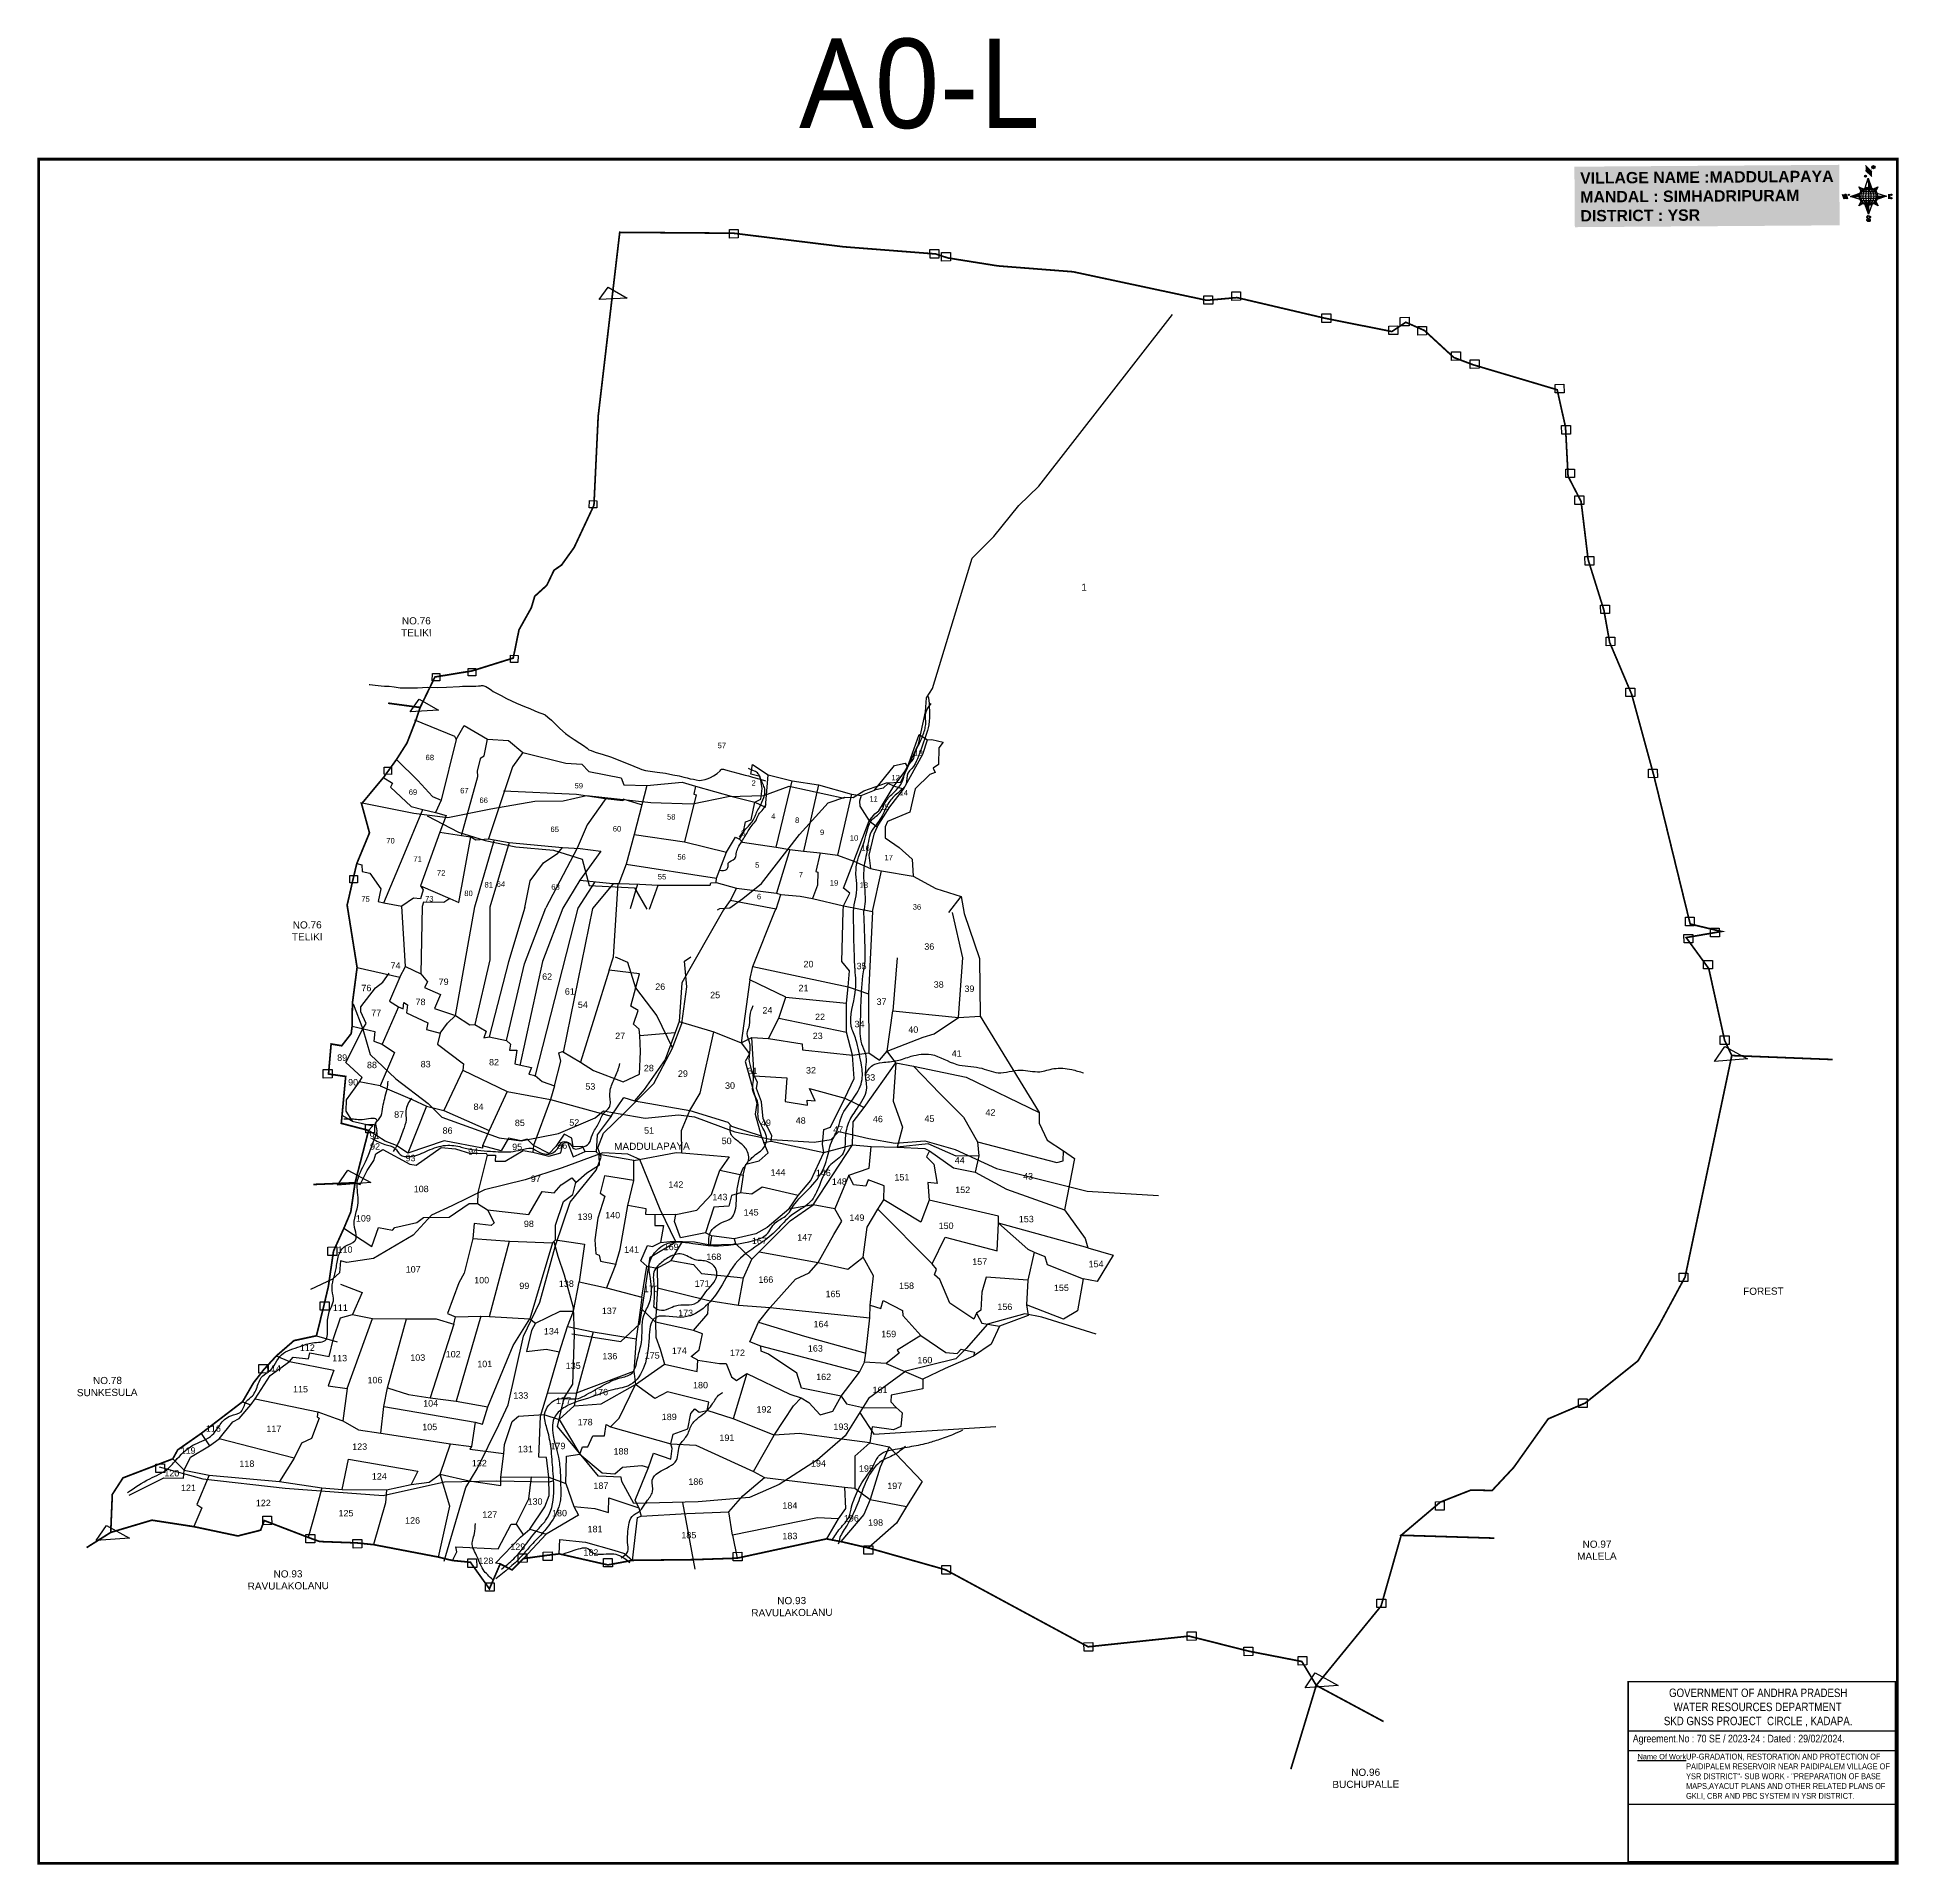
# Model space of a CAD drawing. Header units: inches. Extents: x 200798 to 217883, y 1619867 to 1626420.
# Drawn here: x 200798 to 207365, y 1619972 to 1626420 of the extents above; entities that cross this region are included whole.
import ezdxf
from ezdxf.enums import TextEntityAlignment as Align

# ---------------------------------------------------------------- set-up
doc = ezdxf.new("R2010")
doc.units = ezdxf.units.IN
doc.header["$LTSCALE"] = 15
doc.header["$MEASUREMENT"] = 0
for name, color, linetype in [('bord', 1, 'Continuous'), ('CADAS', 1, 'Continuous'), ('DIMENSION', 7, 'Continuous'), ('FRAME 025', 7, 'Continuous'), ('PLOT', 7, 'Continuous'), ('ROAD', 1, 'Continuous'), ('STREAM', 4, 'Continuous'), ('TEXT', 1, 'Continuous'), ('TITLEBLOCK', 7, 'Continuous'), ('Unknown_Line_Type', 7, 'Continuous'), ('VILLAGAE BOUNDRY STONES', 1, 'Continuous'), ('VILLAGE BOUNADRY', 5, 'Continuous'), ('VILLAGE BOUNDRY', 5, 'Continuous')]:
    doc.layers.add(name, color=color, linetype=linetype)
doc.styles.add('ARIALN', font='ARIALN.TTF')
doc.styles.get("Standard").update_dxf_attribs({"font": 'arial.ttf'})
doc.styles.add('TMS', font='trebuc.ttf')
pattern_1 = [(270.375479083, (-2069700.0438, 9073869.3916), (1.91060089915, 0.0125210085), [])]
pattern_2 = [(0.375479083, (-2069700.0438, 9073869.3916), (-0.0125210085, 1.91060089915), [])]

msp = doc.modelspace()

# ---------------------------------------------------------------- texts
at = {"layer": 'CADAS', "color": 2, "style": 'TMS'}
msp.add_text('A0-L', height=315.69, dxfattribs=at).set_placement((203486.1, 1626099.1))
at = {"layer": 'DIMENSION'}
msp.add_text('1', height=25, dxfattribs=at).set_placement((204491.2, 1624479.2), align=Align.MIDDLE_CENTER)
for s, height, rotation, p in [('57', 19.21, 359.32669, (203213.2, 1623920.9)), ('68', 19.21, 359.32669, (202183.1, 1623878.7)), ('13', 19.21, 359.32669, (203907.1, 1623894.2)), ('59', 19.21, 359.32669, (202708.6, 1623779.1)), ('2', 19.2, 359.32669, (203325.5, 1623788.5)), ('12', 19.21, 359.32669, (203826.4, 1623807.5)), ('69', 19.21, 359.32669, (202123.6, 1623756.3)), ('67', 19.21, 359.32669, (202304.9, 1623761.7)), ('66', 19.21, 359.32669, (202373, 1623727.7)), ('11', 19.21, 359.32669, (203748.5, 1623732.8)), ('14', 19.21, 359.32669, (203855.2, 1623754.3)), ('58', 19.21, 359.32669, (203034.8, 1623668.9)), ('4', 19.2, 359.32669, (203394.7, 1623671.5)), ('8', 19.2, 359.32669, (203479, 1623657.4)), ('15', 19.21, 359.32669, (203787.6, 1623704.2)), ('70', 19.21, 359.32669, (202044.5, 1623584.9)), ('65', 19.21, 359.32669, (202623.6, 1623625.2)), ('60', 19.21, 359.32669, (202843.4, 1623627)), ('3', 19.2, 359.32669, (203288, 1623612)), ('9', 19.2, 359.32669, (203566.9, 1623614.4)), ('10', 19.21, 359.32669, (203679.6, 1623594.8)), ('71', 19.21, 359.32669, (202140.1, 1623520.6)), ('56', 19.21, 359.32669, (203071.3, 1623527.5)), ('16', 19.21, 359.32669, (203720.3, 1623559.1)), ('17', 19.21, 359.32669, (203801.6, 1623525.4)), ('72', 19.21, 359.32669, (202223.1, 1623471.5)), ('55', 19.21, 359.32669, (203002.1, 1623458)), ('5', 19.2, 359.32669, (203337.8, 1623499.2)), ('7', 19.2, 359.32669, (203492.1, 1623465.2)), ('80', 19.21, 359.32669, (202319.7, 1623399.3)), ('81', 19.21, 359.32669, (202390.8, 1623429.5)), ('64', 19.21, 359.32669, (202433.8, 1623431.6)), ('63', 19.21, 359.32669, (202626.5, 1623421.8)), ('6', 19.2, 359.32669, (203344.5, 1623388)), ('19', 19.21, 359.32669, (203609, 1623436.2)), ('18', 19.21, 359.32669, (203714.1, 1623428.3)), ('75', 19.21, 359.32669, (201956.3, 1623379.3)), ('73', 19.21, 359.32669, (202181.3, 1623379.9)), ('36', 19.21, 359.32669, (203901.5, 1623351.5)), ('36', 22.65, 0.40876, (203945, 1623211.6)), ('74', 22.65, 0.40876, (202062.2, 1623144.7)), ('20', 22.65, 0.40876, (203518.9, 1623149.7)), ('35', 22.65, 0.40876, (203706.2, 1623142.8)), ('76', 22.65, 0.40876, (201959.2, 1623065.3)), ('79', 22.65, 0.40876, (202231.8, 1623087.4)), ('62', 22.65, 0.40876, (202596.9, 1623105.7)), ('61', 22.65, 0.40876, (202676.9, 1623053.2)), ('26', 22.65, 0.40876, (202995.9, 1623070)), ('21', 22.65, 0.40876, (203501.3, 1623065.2)), ('38', 22.65, 0.40876, (203978.3, 1623077.7)), ('39', 22.65, 0.40876, (204086.6, 1623062.7)), ('78', 22.65, 0.40876, (202150.3, 1623016.2)), ('54', 22.65, 0.40876, (202722.8, 1623006.3)), ('25', 22.65, 0.40876, (203189.6, 1623040.6)), ('24', 22.65, 0.40876, (203373.9, 1622986.7)), ('37', 22.65, 0.40876, (203776.6, 1623017.1)), ('77', 22.65, 0.40876, (201993.9, 1622977.2)), ('22', 22.65, 0.40876, (203559.7, 1622963.5)), ('34', 22.65, 0.40876, (203698.9, 1622938.2)), ('40', 22.65, 0.40876, (203888.6, 1622918.5)), ('27', 22.65, 0.40876, (202854.6, 1622896.6)), ('23', 22.65, 0.40876, (203551.5, 1622896.4)), ('89', 22.65, 0.40876, (201873.9, 1622819.6)), ('88', 22.65, 0.40876, (201978.9, 1622793.8)), ('83', 22.65, 0.40876, (202168.3, 1622796.8)), ('82', 22.65, 0.40876, (202409.5, 1622803.6)), ('41', 22.65, 0.40876, (204041.7, 1622834.1)), ('90', 22.65, 0.40876, (201912.4, 1622732.8)), ('28', 22.65, 0.40876, (202955.7, 1622782.9)), ('29', 22.65, 0.40876, (203075.9, 1622763.3)), ('31', 22.65, 0.40876, (203321.4, 1622772.9)), ('32', 22.65, 0.40876, (203527.6, 1622775)), ('33', 22.65, 0.40876, (203736.6, 1622749.9)), ('53', 22.65, 0.40876, (202749.3, 1622718.1)), ('30', 22.65, 0.40876, (203242, 1622721.1)), ('87', 22.65, 0.40876, (202074.8, 1622619.1)), ('84', 22.65, 0.40876, (202355, 1622646.4)), ('52', 22.65, 0.40876, (202692.6, 1622590.7)), ('48', 22.65, 0.40876, (203491.4, 1622597.9)), ('46', 22.65, 0.40876, (203763.8, 1622603)), ('45', 22.65, 0.40876, (203945.4, 1622604.3)), ('42', 22.65, 0.40876, (204160.8, 1622626.3)), ('91', 22.65, 0.40876, (201988.2, 1622544.1)), ('86', 22.65, 0.40876, (202245.7, 1622562.3)), ('85', 22.65, 0.40876, (202500.6, 1622589.4)), ('51', 22.65, 0.40876, (202956.5, 1622562.6)), ('50', 22.65, 0.40876, (203230.2, 1622525.8)), ('49', 22.65, 0.40876, (203368.7, 1622589.9)), ('47', 22.65, 0.40876, (203623.5, 1622565.7)), ('92', 22.65, 0.40876, (201989.8, 1622506.2)), ('93', 22.65, 0.40876, (202115.1, 1622465.5)), ('94', 22.65, 0.40876, (202335.9, 1622488.5)), ('95', 22.65, 0.40876, (202491.1, 1622504.8)), ('96', 22.65, 0.40876, (202650.2, 1622509.7)), ('144', 22.65, 0.40876, (203411.5, 1622414.9)), ('146', 22.65, 0.40876, (203571.1, 1622412.9)), ('151', 22.65, 0.40876, (203848.3, 1622397.5)), ('44', 22.65, 0.40876, (204052.3, 1622457.5)), ('43', 22.65, 0.40876, (204293.5, 1622400.9)), ('108', 22.65, 0.40876, (202152.6, 1622356.3)), ('97', 22.65, 0.40876, (202556.6, 1622392.5)), ('142', 22.65, 0.40876, (203051.2, 1622371.8)), ('143', 22.65, 0.40876, (203206.3, 1622327.7)), ('148', 22.65, 0.40876, (203627.7, 1622382.3)), ('152', 22.65, 0.40876, (204062.9, 1622353.1)), ('140', 22.65, 0.40876, (202828.1, 1622263.9)), ('145', 22.65, 0.40876, (203316.5, 1622273.8)), ('109', 22.65, 0.40876, (201948.7, 1622252.7)), ('98', 22.65, 0.40876, (202532.5, 1622233.3)), ('139', 22.65, 0.40876, (202730.5, 1622258.5)), ('149', 22.65, 0.40876, (203689.7, 1622255.1)), ('150', 22.65, 0.40876, (204004.3, 1622226.5)), ('153', 22.65, 0.40876, (204287.2, 1622250.1)), ('110', 22.65, 0.40876, (201883.9, 1622142.4)), ('141', 22.65, 0.40876, (202894.8, 1622142.3)), ('169', 22.65, 0.40876, (203034.4, 1622151.8)), ('167', 22.65, 0.40876, (203345.6, 1622173.4)), ('147', 22.65, 0.40876, (203505.3, 1622185.6)), ('107', 22.65, 0.40876, (202124.3, 1622072.9)), ('168', 22.65, 0.40876, (203184.8, 1622117)), ('157', 22.65, 0.40876, (204122.9, 1622099.9)), ('154', 22.65, 0.40876, (204533.3, 1622091.7)), ('100', 22.65, 0.40876, (202366, 1622034.7)), ('99', 22.65, 0.40876, (202516.4, 1622014.4)), ('138', 22.65, 0.40876, (202664.7, 1622022.1)), ('170', 22.65, 0.40876, (202964.1, 1622003.6)), ('171', 22.65, 0.40876, (203143.6, 1622022.4)), ('166', 22.65, 0.40876, (203368.3, 1622036.5)), ('158', 22.65, 0.40876, (203864.8, 1622014.8)), ('155', 22.65, 0.40876, (204411, 1622007.8)), ('111', 22.65, 0.40876, (201867.5, 1621937.5)), ('165', 22.65, 0.40876, (203605.2, 1621985.9)), ('156', 22.65, 0.40876, (204211.4, 1621940.6)), ('137', 22.65, 0.40876, (202816.2, 1621926.4)), ('173', 22.65, 0.40876, (203085.4, 1621918.9)), ('164', 22.65, 0.40876, (203563.1, 1621879.7)), ('134', 22.65, 0.40876, (202611.9, 1621854.3)), ('159', 22.65, 0.40876, (203801.7, 1621844.6)), ('112', 22.65, 0.40876, (201751, 1621796.4)), ('113', 22.65, 0.40876, (201864.9, 1621759.4)), ('103', 22.65, 0.40876, (202140.5, 1621761.2)), ('102', 22.65, 0.40876, (202265.5, 1621773.4)), ('101', 22.65, 0.40876, (202376.8, 1621738.9)), ('136', 22.65, 0.40876, (202818.1, 1621766.2)), ('175', 22.65, 0.40876, (202967.5, 1621768.9)), ('174', 22.65, 0.40876, (203063.2, 1621785.6)), ('172', 22.65, 0.40876, (203268.3, 1621778.3)), ('163', 22.65, 0.40876, (203543.1, 1621793.9)), ('160', 22.65, 0.40876, (203929.3, 1621752.5)), ('114', 22.65, 0.40876, (201631.6, 1621723.6)), ('106', 22.65, 0.40876, (201989.5, 1621682.1)), ('135', 22.65, 0.40876, (202689, 1621732.7)), ('162', 22.65, 0.40876, (203572.4, 1621693.4)), ('115', 22.65, 0.40876, (201726.8, 1621649.8)), ('133', 22.65, 0.40876, (202503.9, 1621627.8)), ('177', 22.65, 0.40876, (202654.8, 1621609.3)), ('176', 22.65, 0.40876, (202785.5, 1621639.7)), ('180', 22.65, 0.40876, (203138, 1621664.3)), ('161', 22.65, 0.40876, (203771.2, 1621647.4)), ('104', 22.65, 0.40876, (202185.9, 1621600)), ('189', 22.65, 0.40876, (203027.7, 1621552.1)), ('192', 22.65, 0.40876, (203361.8, 1621578.8)), ('116', 22.65, 0.40876, (201419.5, 1621511)), ('117', 22.65, 0.40876, (201632.9, 1621510)), ('105', 22.65, 0.40876, (202182.7, 1621516.7)), ('178', 22.65, 0.40876, (202731.1, 1621533.8)), ('191', 22.65, 0.40876, (203231, 1621478.6)), ('193', 22.65, 0.40876, (203633.2, 1621517.6)), ('119', 22.65, 0.40876, (201330.4, 1621433.4)), ('123', 22.65, 0.40876, (201935.7, 1621447.1)), ('131', 22.65, 0.40876, (202520.3, 1621438.8)), ('179', 22.65, 0.40876, (202635.1, 1621449.4)), ('188', 22.65, 0.40876, (202857.6, 1621430.8)), ('120', 22.65, 0.40876, (201272.9, 1621353.5)), ('118', 22.65, 0.40876, (201537.8, 1621386.9)), ('124', 22.65, 0.40876, (202004.9, 1621342.5)), ('132', 22.65, 0.40876, (202357.8, 1621389)), ('194', 22.65, 0.40876, (203554.1, 1621388.1)), ('195', 22.65, 0.40876, (203723.3, 1621370)), ('121', 22.65, 0.40876, (201331.5, 1621302.1, -18.2)), ('187', 22.65, 0.40876, (202786.6, 1621309.4)), ('186', 22.65, 0.40876, (203121.3, 1621323.8)), ('197', 22.65, 0.40876, (203823.1, 1621308.8)), ('122', 22.65, 0.40876, (201595.7, 1621248.5)), ('125', 22.65, 0.40876, (201887.3, 1621212.5)), ('130', 22.65, 0.40876, (202554.3, 1621253.6)), ('180', 22.65, 0.40876, (202640.5, 1621212.7)), ('184', 22.65, 0.40876, (203453.2, 1621239.6)), ('126', 22.65, 0.40876, (202122.2, 1621186.9)), ('127', 22.65, 0.40876, (202394.6, 1621207.7)), ('181', 22.65, 0.40876, (202765.9, 1621156.5)), ('196', 22.65, 0.40876, (203670.3, 1621194.3)), ('198', 22.65, 0.40876, (203755.6, 1621179.4)), ('129', 22.65, 0.40876, (202493.4, 1621094.1)), ('185', 22.65, 0.40876, (203096.8, 1621135.1)), ('183', 22.65, 0.40876, (203453.2, 1621131.9)), ('128', 22.65, 0.40876, (202380.8, 1621044.3)), ('182', 22.65, 0.40876, (202751.3, 1621073.5))]:
    msp.add_text(s, height=height, rotation=rotation, dxfattribs=at).set_placement(p, align=Align.MIDDLE_CENTER)
at = {"layer": 'TEXT', "attachment_point": 1, "rotation": 0.40876}
for s, insert, char_height, width in [('\\pi-17.1315;NO.76 \\P\\pi-20.22796;TELIKI', (202101.5, 1624373.2), 25.289, 63.53), ('\\pi-17.1315;NO.76 \\P\\pi-20.22796;TELIKI', (201716.5, 1623300.4), 25.289, 63.53), ('\\pi-25.18569;{\\C1;MADDULAPAYA}', (202858.2, 1622519.1), 25.289, 214.061), ('FOREST', (206815.8, 1622007.9), 25.29, 63.53), ('\\pi58.09959;NO.78 \\P\\pi0.79352;SUNKESULA', (200936.7, 1621692.5), 25.289, 214.061), ('\\pi-17.14013;NO.97\\P\\pi-36.65904;MALELA', (206266.5, 1621115.5), 25.289, 63.53), ('\\pi109.11704;NO.93                          \\P\\pi17.50841;RAVULAKOLANU', (201522.6, 1621009.8), 25.289, 316.044), ('\\pi109.11704;NO.93                          \\P\\pi17.50841;RAVULAKOLANU', (203299.4, 1620915.5), 25.289, 316.044), ('\\pi-17.1315;NO.96 \\P\\pi-83.79596;BUCHUPALLE', (205450.4, 1620310.8), 25.289, 63.53)]:
    msp.add_mtext(s, dxfattribs=dict(at, insert=insert, char_height=char_height, width=width))
at = {"layer": 'TITLEBLOCK', "extrusion": (0.000201441, 0.004807, 0.999988), "style": 'ARIALN'}
msp.add_text('%%UName Of Work', height=18.913, rotation=359.99994, dxfattribs=at).set_placement((206443.4, 1620325.2, 7831.5))
at = {"layer": 'TITLEBLOCK', "extrusion": (0.000201441, 0.004807, 0.999988), "attachment_point": 1, "text_direction": (1, -1e-06, -0.000201), "style": 'ARIALN'}
for s, insert, char_height, width in [('\\pi34.18019;GOVERNMENT OF ANDHRA PRADESH  \\P\\pi50.37781;WATER RESOURCES DEPARTMENT      \\P\\pi15.97184;SKD GNSS PROJECT  CIRCLE , KADAPA.', (206520.4, 1620593.6, -4.3), 29.775, 692.705), ('Agreement.No : 70 SE / 2023-24 : Dated : 29/02/2024.', (206426.7, 1620430.8, -1.2), 27.045, 872.986), ('UP-GRADATION, RESTORATION AND PROTECTION OF PAIDIPALEM RESERVOIR NEAR PAIDIPALEM VILLAGE OF YSR DISTRICT"- SUB WORK - "PREPARATION OF BASE MAPS,AYACUT PLANS AND OTHER RELATED PLANS OF GKLI, CBR AND PBC SYSTEM IN YSR DISTRICT.', (206614.7, 1620364.2, -0.7), 20.804, 671.528)]:
    msp.add_mtext(s, dxfattribs=dict(at, insert=insert, char_height=char_height, width=width))
at = {"layer": 'VILLAGE BOUNADRY', "insert": (206240.9, 1625943), "char_height": 40, "width": 894.234, "attachment_point": 1, "rotation": 0.40876, "bg_fill": 1, "box_fill_scale": 1.5, "bg_fill_color": 254, "bg_fill_transparency": 0}
msp.add_mtext('{\\fArial|b1|i0|c0|p34;\\C1;VILLAGE NAME :\\C5;MADDULAPAYA\\P\\C1;MANDAL : \\C5;SIMHADRIPURAM\\P\\C1;DISTRICT : \\C5;YSR}', dxfattribs=at)

# ---------------------------------------------------------------- blocks, each defined once
blk = doc.blocks.new('*X14')
at = {"color": 0, "linetype": 'Continuous'}
for p, q in [((6321.6, 240.5), (6322.3, 241.2)), ((6321.6, 240.3), (6322.3, 241)), ((6321.6, 240.1), (6322.3, 240.8)), ((6321.6, 239.9), (6322.4, 240.7)), ((6321.6, 239.8), (6322.4, 240.6)), ((6321.6, 239.6), (6322.5, 240.5)), ((6321.6, 239.4), (6322.5, 240.3)), ((6321.6, 239.2), (6322.6, 240.2)), ((6321.7, 239.1), (6322.6, 240.1)), ((6321.8, 240.8), (6322.4, 241.4)), ((6321.8, 239), (6322.7, 240)), ((6321.8, 239), (6322.8, 239.9)), ((6321.9, 238.9), (6322.9, 239.8)), ((6322, 238.8), (6323, 239.7)), ((6322.1, 241.3), (6322.4, 241.6)), ((6322.1, 238.7), (6323.1, 239.6)), ((6322.2, 238.6), (6323.1, 239.6)), ((6322.3, 238.5), (6323.2, 239.5)), ((6322.4, 238.5), (6323.3, 239.4)), ((6322.5, 238.4), (6323.4, 239.3)), ((6322.7, 238.4), (6323.6, 239.3)), ((6322.8, 238.3), (6323.7, 239.2)), ((6322.9, 238.3), (6323.8, 239.1)), ((6323.1, 238.2), (6323.9, 239.1)), ((6323.2, 238.2), (6324, 239)), ((6323.3, 238.2), (6324.2, 239)), ((6323.5, 238.1), (6324.3, 238.9)), ((6323.7, 238.1), (6324.4, 238.9)), ((6323.8, 238.1), (6324.6, 238.8)), ((6324.1, 238.2), (6324.7, 238.8)), ((6324.3, 238.3), (6324.9, 238.8)), ((6324.6, 238.3), (6325.1, 238.8)), ((6324.8, 238.4), (6325.2, 238.8)), ((6325.1, 238.5), (6325.4, 238.8)), ((6325.4, 238.6), (6325.6, 238.8))]:
    blk.add_line(p, q, dxfattribs=at)
blk = doc.blocks.new('*X13')
at = {"color": 0, "linetype": 'Continuous'}
for p, q in [((6324.4, 240.3), (6324.5, 240.4)), ((6324.6, 240.3), (6324.8, 240.5)), ((6324.7, 240.2), (6325, 240.5)), ((6324.8, 240.2), (6325.2, 240.6)), ((6325, 240.1), (6325.5, 240.6)), ((6325.1, 240.1), (6325.6, 240.6)), ((6325.2, 240), (6325.8, 240.6)), ((6325.3, 240), (6326, 240.6)), ((6325.4, 239.9), (6326.1, 240.6)), ((6325.5, 239.8), (6326.2, 240.5)), ((6325.6, 239.8), (6326.3, 240.5)), ((6325.7, 239.7), (6326.5, 240.4)), ((6325.9, 239.6), (6326.6, 240.3)), ((6326, 239.5), (6326.7, 240.3)), ((6326, 239.4), (6326.8, 240.2)), ((6326.1, 239.3), (6327, 240.2)), ((6326.2, 239.3), (6327.1, 240.1)), ((6326.3, 239.2), (6327.1, 240)), ((6326.4, 239.1), (6327.2, 239.9)), ((6326.5, 239), (6327.3, 239.8)), ((6326.5, 238.9), (6327.4, 239.7)), ((6326.6, 238.8), (6327.5, 239.6)), ((6326.7, 238.7), (6327.5, 239.5)), ((6326.8, 238.6), (6327.6, 239.4)), ((6326.8, 238.5), (6327.7, 239.3)), ((6326.8, 236.5), (6327.4, 237)), ((6326.9, 238.3), (6327.8, 239.2)), ((6326.9, 238.2), (6327.9, 239.1)), ((6326.9, 236.8), (6327.6, 237.4)), ((6327, 238.1), (6327.8, 239)), ((6327, 237.9), (6327.8, 238.8)), ((6327, 237.8), (6327.8, 238.6)), ((6327, 237.6), (6327.8, 238.4)), ((6327, 237.4), (6327.8, 238.2)), ((6327, 237.3), (6327.8, 238)), ((6327, 237.1), (6327.8, 237.9))]:
    blk.add_line(p, q, dxfattribs=at)
blk = doc.blocks.new('sy')
at = {"layer": 'bord', "extrusion": (0.000169932, 0.004808, 0.999988)}
h = blk.add_hatch(dxfattribs=at)
h.set_pattern_fill('LINE', color=8, scale=15.285135, angle=-89.6245, style=0)
h.set_pattern_definition(pattern_1)
h.paths.add_polyline_path([(-22.9, -0.2, -0.090992), (-21.5, 8), (-45.9, -0.3)])
h = blk.add_hatch(dxfattribs=at)
h.set_pattern_fill('LINE', color=8, scale=15.285135, angle=0.3755, style=0)
h.set_pattern_definition(pattern_2)
h.paths.add_polyline_path([(-0.2, 22.9, -0.090992), (8, 21.5), (-0.3, 45.9)])
h = blk.add_hatch(dxfattribs=at)
h.set_pattern_fill('LINE', color=8, scale=15.285135, angle=-89.6245, style=0)
h.set_pattern_definition(pattern_1)
h.paths.add_polyline_path([(45.9, 0.3), (22.9, 0.2, -0.090992), (21.5, -8)])
h = blk.add_hatch(dxfattribs=at)
h.set_pattern_fill('LINE', color=8, scale=15.285135, angle=0.3755, style=0)
h.set_pattern_definition(pattern_2)
h.paths.add_polyline_path([(0.2, -22.9, -0.090992), (-8, -21.5), (0.3, -45.9)])
for p, q in [((-7.3, 78.3, -0.4), (8.9, 62.3, -0.3)), ((-7.3, 66.2, -0.3), (9, 50.2, -0.2)), ((-66.6, 5, 0), (-62.8, -6.2, 0)), ((-63.4, 5.1, 0), (-59.5, -6.2, 0)), ((-60.2, 5.1, 0), (-56.3, -6.2, 0)), ((-60.2, 5.1, 0), (-56.9, 5.1, 0)), ((-56.9, 5.1, 0), (-53.1, -6.1, 0)), ((-45.9, -0.3, 0), (-21.5, 8, 0)), ((-24.5, 24.2, -0.1), (-13.3, 18.7, -0.1)), ((-24.5, 24.2, -0.1), (-16.3, 16.1, -0.1)), ((-18.8, 13.1, -0.1), (-24.5, 24.2, -0.1)), ((-8.3, 21.4, -0.1), (-0.3, 45.9, -0.2)), ((-0.3, 45.9, -0.2), (8, 21.5, -0.1)), ((-0.3, 45.9, -0.2), (-0.2, 22.9, -0.1)), ((13.1, 18.8, -0.1), (24.2, 24.5, -0.1)), ((24.2, 24.5, -0.1), (16.1, 16.3, -0.1)), ((24.2, 24.5, -0.1), (18.7, 13.3, -0.1)), ((21.4, 8.3, 0), (45.9, 0.3, 0)), ((45.9, 0.3, 0), (21.5, -8, 0)), ((22.9, 0.2, 0), (45.9, 0.3, 0)), ((51.5, 5.7, 0), (51.6, -6.7, 0)), ((55.1, -6.7, 0), (55, 5.7, 0)), ((-45.9, -0.3, 0), (-22.9, -0.2, 0)), ((-21.4, -8.3, 0), (-45.9, -0.3, 0)), ((-24.2, -24.5, 0.1), (-18.7, -13.3, 0.1)), ((-24.2, -24.5, 0.1), (-16.1, -16.3, 0.1)), ((-13.1, -18.8, 0.1), (-24.2, -24.5, 0.1)), ((0.3, -45.9, 0.2), (-8, -21.5, 0.1)), ((0.2, -22.9, 0.1), (0.3, -45.9, 0.2)), ((8.3, -21.4, 0.1), (0.3, -45.9, 0.2)), ((24.5, -24.2, 0.1), (13.3, -18.7, 0.1)), ((24.5, -24.2, 0.1), (16.3, -16.1, 0.1)), ((18.8, -13.1, 0.1), (24.5, -24.2, 0.1))]:
    blk.add_line(p, q, dxfattribs=at)
at = {"layer": 'bord', "color": 8, "linetype": 'ByBlock', "extrusion": (0.000169932, 0.004808, 0.999988)}
for p, q in [((22.9, 0.2, 0), (-22.9, -0.2, 0)), ((22.2, 5.9, 0), (-22.2, 5.6, 0)), ((19.8, 11.6, -0.1), (-19.9, 11.3, -0.1)), ((15.1, 17.3, -0.1), (-15.3, 17.1, -0.1)), ((-0.2, 22.9, -0.1), (0.2, -22.9, 0.1)), ((22.2, -5.6, 0), (-22.2, -5.9, 0)), ((19.9, -11.3, 0.1), (-19.8, -11.6, 0.1)), ((15.3, -17.1, 0.1), (-15.1, -17.3, 0.1))]:
    blk.add_line(p, q, dxfattribs=at)
at = {"layer": 'bord', "extrusion": (0.000169932, 0.004808, 0.999988)}
for points, const_width in [([(-8.6, 52.2, 1), (-6.6, 50.5, 1)], 2.69), ([(11.3, 75.7, 1), (14.4, 73.1, 1)], 4.03), ([(-50.6, 4.1, 1), (-49.3, 3, 1)], 1.61), ([(57.9, 4.5, 1), (59.3, 3.4, 1)], 1.77), ([(58, -4.4, 1), (59.3, -5.5, 1)], 1.77), ([(-1.6, -61.3, 1), (-3.1, -60.1, 1)], 2), ([(4.4, -53.7, 1), (2.9, -52.5, 1)], 2)]:
    blk.add_lwpolyline(points, format="xyb", close=True, dxfattribs=dict(at, const_width=const_width))
for points, const_width in [([(-7.2, 54.1), (-7.3, 78.3)], 0.291), ([(9, 50.2), (8.8, 74.4)], 0.291), ([(-67.7, 5), (-63.4, 5.1)], 0.116), ([(-59.5, -6.2), (-58.5, 0.3)], 0.116), ([(-53.1, -6.1), (-51.6, 3.5)], 0.116), ([(49.7, 5.7), (58.6, 5.7)], 0.128), ([(55.1, 0.4), (56.8, 0.4)], 0.128), ([(-59.5, -6.2), (-64.4, -6.2)], 0.116), ([(-56.3, -6.2), (-51.5, -6.1)], 0.116), ([(58.7, -6.7), (49.8, -6.8)], 0.128)]:
    blk.add_lwpolyline(points, dxfattribs=dict(at, const_width=const_width))
for points in [[(-3.7, -62.2), (-2.4, -63.4), (-0.4, -63.9), (2.3, -63.8), (4.2, -63.1), (5.5, -61.6), (5.4, -60.2), (4.6, -58.9), (4, -58.4), (2.3, -57.6), (-1.3, -56.6), (-2.8, -55.9), (-3.4, -55.4), (-4.2, -54), (-4.2, -52.1), (-3, -50.7), (-1.2, -50), (1.8, -49.8), (3.8, -50.5), (4.8, -51.6)], [(-1.3, -56.6), (-2.1, -55.5), (-2.4, -54.3), (-2.5, -52.5), (-2.2, -51.6), (-1.4, -50.5), (-0.2, -49.9)], [(2.3, -63.8), (3.3, -62.7), (3.6, -61.4), (3.4, -60.2), (2.6, -58.6), (1.1, -57.3)]]:
    blk.add_lwpolyline(points, dxfattribs=at)
for centre, radius in [((-7.6, 51.3), 2.69), ((12.8, 74.4), 4.03), ((-49.9, 3.5), 1.61), ((0, 0), 22.9), ((58.6, 3.9), 1.77), ((58.6, -4.9), 1.77), ((-2.3, -60.7), 2), ((3.7, -53.1), 2)]:
    blk.add_circle(centre, radius, dxfattribs=at)
at = {"layer": 'bord', "color": 8, "linetype": 'ByBlock', "extrusion": (0.000169932, 0.004808, 0.999988)}
for centre, radius, start, end in [((3.1, 0), 23.1, 98.0037, 262.7474), ((11.2, 0.1), 25.5, 116.3648, 244.3863), ((33.1, 0.2), 40.3, 145.6675, 215.0836), ((-11.2, -0.1), 25.5, 296.3648, 64.3863), ((-33.1, -0.2), 40.3, 325.6675, 35.0836), ((-3.1, 0), 23.1, 278.0037, 82.7474)]:
    blk.add_arc(centre, radius, start, end, dxfattribs=at)
at = {"layer": 'bord', "extrusion": (0.000169932, 0.004808, 0.999988)}
for points in [[(-7.3, 78.3), (8.9, 62.3), (-7.3, 66.2), (9, 50.2)], [(-66.6, 5), (-63.4, 5.1), (-62.8, -6.2), (-59.5, -6.2)], [(-60.2, 5.1), (-56.9, 5.1), (-56.3, -6.2), (-53.1, -6.1)], [(55, 5.7), (55.1, -6.7), (51.5, 5.7), (51.6, -6.7)]]:
    blk.add_solid(points, dxfattribs=at)
at = {"layer": 'bord', "extrusion": (0.000169932, 0.004808, 0.999988), "xscale": 1.444935456737715, "yscale": 1.444935456737715, "zscale": 1.444935456737715, "rotation": 141.1624086003328}
for name, p in [('*X13', (7334.5, -5516.8)), ('*X14', (7337.2, -5520.6))]:
    blk.add_blockref(name, p, dxfattribs=at)

# ---------------------------------------------------------------- linework, layer by layer
at = {"layer": 'FRAME 025', "lineweight": -3}
for points, elevation in [([(206413.3, 1620444.3), (207356.5, 1620444.3)], 0.3), ([(206413.3, 1620375), (207355.1, 1620375.7)], 3.7), ([(206413.1, 1620186.2), (207356.1, 1620185.6)], 4.6)]:
    msp.add_lwpolyline(points, dxfattribs=dict(at, elevation=elevation))
at = {"layer": 'PLOT'}
for points in [[(202129.5, 1624011.3), (202269.6, 1623954), (202276.2, 1623941.9), (202303.9, 1623992), (202386.8, 1623943.6), (202460.4, 1623938.3), (202511.1, 1623895.6), (202662.6, 1623858.5), (202719, 1623854.8), (202743.5, 1623829.7), (202857.6, 1623806.6), (202867.1, 1623781.7), (202948.3, 1623779.9), (203073.3, 1623791.8), (203119.8, 1623777.8), (203254, 1623740.1), (203329.7, 1623720.4), (203350.9, 1623731.5), (203355.9, 1623769.7), (203348.9, 1623811.9), (203315.8, 1623819.8), (203320.8, 1623854.3), (203376.8, 1623817.6), (203461.5, 1623796.3), (203553.9, 1623782.4), (203670.8, 1623748.7), (203704.6, 1623744.6), (203751.5, 1623763.6), (203822.5, 1623849.9), (203859.5, 1623858.5), (203868.3, 1623844.9), (203909.8, 1623959.7), (203938.9, 1623940.6), (203954, 1623941.9), (203994.5, 1623933.2), (203978.5, 1623912.3), (203977, 1623853.7), (203958.1, 1623841.1), (203965.4, 1623825.3), (203946.5, 1623818.7), (203894.8, 1623768.2), (203876, 1623685.4), (203797.9, 1623652.2), (203789.6, 1623633.4), (203789.2, 1623595.5), (203838.5, 1623560.8), (203884.7, 1623519.4), (203887.8, 1623459.5), (203967.7, 1623416.1), (204057.6, 1623387.8), (204068.6, 1623328.4)], [(202276.2, 1623941.9), (202223.5, 1623728), (202203.5, 1623684.5)], [(202295.2, 1623603.7), (202352.8, 1623811.1), (202350.9, 1623831.1), (202362.5, 1623877.2), (202374.2, 1623884.9), (202386.8, 1623943.6)], [(203704.6, 1623744.6), (203698.7, 1623724.9), (203699.5, 1623707), (203733.3, 1623655.3), (203760.7, 1623633.5), (203806.1, 1623704.7), (203853.5, 1623767.1), (203921.7, 1623890.1), (203938.9, 1623940.6)], [(202065.2, 1623871.1), (202140.7, 1623797.8), (202192.6, 1623741), (202223.5, 1623728)], [(202511.1, 1623895.6), (202474.7, 1623845.7), (202390, 1623591.2)], [(202017.8, 1623809.6), (202051.7, 1623787.4), (202044, 1623774.2), (202117.3, 1623705.9), (202158.5, 1623695.5), (202203.5, 1623684.5), (202240.4, 1623673.6), (202217.9, 1623615), (202295.2, 1623603.7), (202327.9, 1623599), (202344.9, 1623587.9), (202390, 1623591.2), (202463.2, 1623578.8), (202650.7, 1623560.5), (202712.9, 1623557.4), (202786.9, 1623548.4), (202712.4, 1623446.1), (202652.6, 1623347.5)], [(203193.1, 1623437.8), (203193.9, 1623452.8), (203229.6, 1623544.5), (203261.6, 1623597.7), (203275.3, 1623590.3), (203288, 1623612), (203297.1, 1623651.5), (203316.8, 1623658.8), (203329.7, 1623720.4), (203367.5, 1623703.7), (203376.8, 1623817.6)], [(203404.7, 1623562.2), (203461.5, 1623796.3)], [(203641, 1623335.9), (203642.7, 1623355.6), (203665.1, 1623400.1), (203642.7, 1623417.8), (203678.4, 1623513), (203733.3, 1623655.3), (203753, 1623679.7), (203767, 1623689.8), (203819.8, 1623777.8), (203856.3, 1623826), (203868.3, 1623844.9)], [(203853.5, 1623767.1), (203819.8, 1623777.8), (203800.5, 1623786.4), (203782.4, 1623770.3), (203751.5, 1623763.6)], [(202929.9, 1623711.3), (202865.4, 1623731.5), (202863.7, 1623726.2), (202801.7, 1623732.8), (202700.8, 1623747.6), (202443, 1623759.6)], [(202804.3, 1623733.3), (202738, 1623641.5), (202703.3, 1623558.8)], [(202948.3, 1623779.9), (202903.6, 1623606.6), (202875.4, 1623501.7), (202849.6, 1623434.1)], [(203119.8, 1623777.8), (203114.2, 1623749), (203123.1, 1623747.4), (203081.1, 1623580.6)], [(203553.9, 1623782.4), (203501, 1623548.3)], [(203670.8, 1623748.7), (203621, 1623534.3)], [(201925.4, 1623504.3), (201942.9, 1623500), (201944.3, 1623476.9), (201971.7, 1623470.6), (202010.4, 1623415.1), (202000.7, 1623370.3), (202021.1, 1623365.3), (202089.6, 1623528.3), (202158.5, 1623695.5)], [(202217.9, 1623615), (202150.7, 1623426.1), (202150.7, 1623426.1), (202159, 1623411.8), (202149.7, 1623380.2), (202125.9, 1623382.1), (202084.7, 1623354.2)], [(202253.8, 1623381.1), (202285.8, 1623367), (202327.9, 1623599)], [(202903.6, 1623606.6), (203081.1, 1623580.6), (203229.6, 1623544.5)], [(203275.3, 1623590.3), (203286.2, 1623580.4), (203404.7, 1623562.2), (203453.4, 1623554), (203501, 1623548.3), (203560.4, 1623542.7), (203621, 1623534.3), (203678.4, 1623513), (203737.7, 1623487.5), (203775.9, 1623478.9)], [(203760.7, 1623633.5), (203749.7, 1623607.5), (203731.9, 1623534), (203737.7, 1623487.5)], [(202342, 1623351.2), (202409.6, 1623585.2)], [(202463.2, 1623578.8), (202394.6, 1623350.6)], [(202517.7, 1623349.1), (202537.3, 1623443.4), (202584.6, 1623507.1), (202634.9, 1623541.2), (202650.7, 1623560.5)], [(202703.3, 1623558.8), (202592.2, 1623348.2)], [(203453.4, 1623554), (203406, 1623400.3)], [(203560.4, 1623542.7), (203545.3, 1623476.2), (203552.3, 1623474.5), (203550.7, 1623427.6), (203533, 1623381.3)], [(202875.4, 1623501.7), (203193.9, 1623452.8)], [(203744.4, 1623334.7), (203775.9, 1623478.9), (203887.8, 1623459.5)], [(202150.7, 1623426.1), (202253.8, 1623381.1), (202232.5, 1623366.6), (202160.6, 1623368.5), (202155.5, 1623353.4)], [(202705.8, 1623346.9), (202766.5, 1623439.9)], [(202712.4, 1623446.1), (202828.7, 1623434.1), (202849.6, 1623434.1), (202922.4, 1623431.2), (202988.9, 1623428)], [(202828.2, 1623431.6), (202757.5, 1623346.3)], [(202831.2, 1623174.9), (202846.9, 1623435.5)], [(202916.2, 1623432.2), (202889.3, 1623344.7)], [(202958.5, 1623343.9), (202988.9, 1623428), (203172.5, 1623428.2), (203174.8, 1623436.5), (203193.1, 1623437.8), (203264.5, 1623417.9), (203406, 1623400.3), (203421.2, 1623394.8), (203489.7, 1623389.4), (203533, 1623381.3), (203642.7, 1623355.6), (203744.4, 1623334.7)], [(203264.5, 1623417.9), (203242.6, 1623373.9), (203218.9, 1623340.9)], [(203401.5, 1623338.7), (203405, 1623343.1), (203421.2, 1623394.8)], [(202021.1, 1623365.3), (202084.7, 1623354.2)], [(202097, 1623140.8), (202084.7, 1623354.2)], [(202155.5, 1623353.4), (202151.5, 1623115.8)], [(202274.2, 1622968.3), (202342, 1623351.2)], [(202394.6, 1623350.6), (202394.5, 1623164.4), (202341.7, 1622937.1)], [(202517.7, 1623349.1), (202460.5, 1623157.9), (202392.5, 1622893.2), (202453.5, 1622880.2), (202468, 1622866.9), (202463.7, 1622846.2), (202490, 1622846.1), (202482.6, 1622797.3), (202497.7, 1622793.9), (202542.3, 1622784.8), (202532.3, 1622761.6), (202554.8, 1622756.5), (202579.2, 1622734.9), (202622.5, 1622720), (202644.8, 1622807.6), (202638.5, 1622836.7), (202651.3, 1622841.3), (202715, 1622803.1), (202760.1, 1622774.8), (202865.3, 1622734.7), (202922.9, 1622760.9), (202925.7, 1622841), (202924.3, 1622897.8), (202921.3, 1622920.2), (202901.9, 1622937.6), (202917.7, 1622985.8), (202891.6, 1623001), (202922.5, 1623114.9), (202815.5, 1623128.5), (202831.2, 1623174.9)], [(202453.5, 1622880.2), (202517.3, 1623150.4), (202592.2, 1623348.2)], [(202652.6, 1623347.5), (202580.1, 1623159.3), (202500.9, 1622792.1)], [(202555, 1622752.6), (202705.8, 1623346.9)], [(202757.5, 1623346.3), (202653.2, 1622837.4)], [(203218.9, 1623340.9), (203071.5, 1623083.5), (203063, 1622947.4), (203049.1, 1622908.7), (203013.2, 1622813.4), (202939.7, 1622706.9), (202904.7, 1622667.5)], [(203405, 1623343.1), (203242.6, 1623373.9)], [(203377.8, 1622886.9), (203414, 1622958.5), (203438.4, 1623032.9), (203312.5, 1623093.8), (203322.1, 1623141.3), (203401.5, 1623338.7)], [(203482.4, 1622333), (203526.6, 1622385.6), (203572.6, 1622484.5), (203568.4, 1622514.4), (203573.4, 1622565.8), (203596.3, 1622573.8), (203647.6, 1622676.8), (203680.3, 1622745.9), (203673.6, 1622828.4), (203653.2, 1622909.8), (203652.4, 1623011.9), (203659.3, 1623069.9), (203663.1, 1623125.5), (203636.3, 1623158.5), (203641, 1623335.9)], [(204068.6, 1623328.4), (204121.6, 1623169.3), (204124, 1622965.6), (204332.1, 1622626.3), (204332.3, 1622587.9), (204361.4, 1622528.3), (204418.9, 1622490.3), (204456.7, 1622463.8), (204422.3, 1622282.2), (204495.4, 1622181.8), (204503.7, 1622148.8), (204594.2, 1622122.6), (204536.7, 1622030.2), (204488.4, 1622039.7), (204467.6, 1621925.8), (204418.7, 1621896.9), (204287.8, 1621947.7), (204294.3, 1621909.4), (204192.6, 1621872), (204162.7, 1621809.3), (204101.3, 1621766), (204000.6, 1621723.3), (203922.2, 1621685.2), (203922.1, 1621651.6), (203810.5, 1621629.4), (203809.7, 1621605.3), (203827.8, 1621585.8), (203849.3, 1621566.3), (203845.2, 1621518), (203818.5, 1621506.2), (203743.3, 1621517.3), (203734.8, 1621460.9), (203803.7, 1621446.2), (203919.9, 1621324.7), (203864.2, 1621236.3), (203828.9, 1621177.1), (203730.2, 1621089.7)], [(203744.4, 1623334.7), (203730.6, 1623044.8), (203731.9, 1622837)], [(203796.2, 1622842.2), (203923.3, 1622892.3), (203962.5, 1622903.8), (204048.5, 1622961.3), (204063.6, 1623171.3), (204027, 1623332.2)], [(204013.9, 1623331.5), (204057.6, 1623387.8)], [(201926.5, 1623137.7), (202076.9, 1623103.9), (202097, 1623140.8), (202151.5, 1623115.8), (202174.9, 1623087.1), (202164.8, 1623066.7), (202221, 1623042.2), (202199.3, 1622993.2), (202274.2, 1622968.3), (202324.2, 1622935.3), (202341.7, 1622937.1), (202382.1, 1622913.1), (202373.7, 1622889.3), (202392.5, 1622893.2)], [(202815.5, 1623128.5), (202715, 1622803.1)], [(203322.1, 1623141.3), (203659.3, 1623069.9), (203730.6, 1623044.8)], [(203831.4, 1623172.2), (203816, 1622984.4)], [(201934.2, 1622732.7), (201944.1, 1622749.9), (201886.7, 1622802.9), (201947.3, 1622921.4), (201958.7, 1622940.5), (201940.1, 1622981.4), (201939.9, 1622999.3), (201991.3, 1623065.7), (202017.4, 1623086.2), (202039.1, 1623118.2)], [(202076.9, 1623103.9), (202040.7, 1623019.2), (202072.6, 1622998.5), (202089.6, 1622991.9), (202091.7, 1623014.5), (202104.2, 1623005.5), (202100.4, 1622977.2), (202175.9, 1622942.2), (202171.6, 1622919), (202219.8, 1622905.7), (202245, 1622941.5), (202274.2, 1622968.3)], [(203312.5, 1623093.8), (203281.8, 1622872.1)], [(202072.6, 1622998.5), (202014.5, 1622867.5)], [(203438.4, 1623032.9), (203652.4, 1623011.9)], [(201908.9, 1622930.4), (201988.8, 1622911.3), (201985.4, 1622877.5), (202014.5, 1622867.5), (202058.1, 1622838.3), (202007.7, 1622720.3), (202120.9, 1622672.3), (202171.2, 1622648.8), (202232.9, 1622633), (202392.1, 1622562.4), (202369, 1622508.8)], [(203063, 1622947.4), (203185.2, 1622910.1), (203281.8, 1622872.1), (203319.4, 1622891.2), (203377.8, 1622886.9), (203496.5, 1622868.9), (203497.2, 1622847.7), (203673.6, 1622828.4), (203731.9, 1622837), (203769.9, 1622810.8), (203796.2, 1622842.2), (203816, 1622984.4), (204048.5, 1622961.3), (204124, 1622965.6)], [(203414, 1622958.5), (203653.2, 1622909.8)], [(202219.8, 1622905.7), (202209.8, 1622867.2), (202301.5, 1622797.5), (202299.3, 1622776), (202456, 1622700.3), (202609, 1622672), (202823, 1622613.2), (202867.2, 1622679.1), (202904.7, 1622667.5), (203100.1, 1622633.3), (203234.5, 1622592.4), (203247, 1622578.4), (203352.1, 1622543.4), (203361.9, 1622520.3), (203386.8, 1622525), (203572.6, 1622484.5), (203673.7, 1622511.8), (203739.6, 1622506), (203831.9, 1622503.3), (203929.2, 1622498.9), (203945.7, 1622490.5), (204030.4, 1622431.2), (204106.9, 1622415.4), (204217.3, 1622356), (204422.3, 1622282.2)], [(202924.3, 1622897.8), (203049.1, 1622908.7)], [(203071.9, 1622483.8), (203070.3, 1622562.7), (203100.1, 1622633.3), (203137.2, 1622693.7), (203185.2, 1622910.1)], [(203281.8, 1622872.1), (203310.7, 1622833.4), (203294.9, 1622806), (203336.1, 1622658.8), (203330.7, 1622620.7), (203352.1, 1622543.4)], [(203386.8, 1622525), (203389.3, 1622544.4), (203359.5, 1622603.4), (203353.5, 1622663.9), (203335.1, 1622710.9), (203339.3, 1622733.3), (203327.2, 1622755.7), (203319.4, 1622891.2)], [(201868.5, 1622020.2), (201944.6, 1621991.5), (201910.5, 1621913.6), (201981.1, 1621899.7), (202101.3, 1621898.2), (202205.3, 1621898.4), (202267.6, 1621879.1), (202273.4, 1621905.4), (202363.2, 1621907.7), (202393.7, 1621906.1), (202536.1, 1621897.6), (202556, 1621883.4), (202642.9, 1621925.2), (202690.1, 1621925.5), (202709.7, 1622029), (202806.1, 1622007), (202931.3, 1621975), (202948.4, 1622083.9), (202927.5, 1622102.5), (202950.4, 1622156.4), (202968.4, 1622153), (202996.3, 1622166.9), (202996.3, 1622166.9), (203041.1, 1622172.6), (203074, 1622170.5), (203117.1, 1622170.2), (203171.5, 1622159.2), (203252.3, 1622161), (203261.3, 1622164.1), (203318.5, 1622108.4), (203344.6, 1622134.2), (203454.6, 1622243.3), (203535.4, 1622300.8), (203673.7, 1622511.8), (203676.3, 1622592.9), (203715.4, 1622643.3), (203826.6, 1622801.8), (203889.5, 1622789.1), (204074.7, 1622750.7), (204332.1, 1622626.3)], [(203826.6, 1622801.8), (203796.2, 1622842.2)], [(203826.6, 1622801.8), (203817.1, 1622665.9), (203850.9, 1622574.3), (203831.9, 1622503.3)], [(202007.7, 1622720.3), (201933.9, 1622734), (201888.1, 1622671.2), (201887.2, 1622630.2), (201909.3, 1622595.1), (201982, 1622579.3), (201967, 1622562.8)], [(202299.3, 1622776), (202232.9, 1622633)], [(203327.2, 1622755.7), (203442.8, 1622747.8), (203437.1, 1622664.8), (203515.2, 1622652.3), (203514.5, 1622669.7), (203542, 1622667.4), (203522.9, 1622710.3), (203647.6, 1622676.8), (203715.4, 1622643.3)], [(203889.5, 1622789.1), (203982.5, 1622693.3), (204065.7, 1622610), (204115, 1622523), (204395, 1622449.3), (204416.8, 1622455.7), (204418.9, 1622490.3)], [(202456, 1622700.3), (202392.1, 1622562.4)], [(202622.5, 1622720), (202609, 1622672), (202549.2, 1622510.1), (202546.4, 1622486.3)], [(201909.3, 1622595.1), (201873.7, 1622615.5)], [(202171.2, 1622648.8), (202105.4, 1622482.7)], [(202823, 1622613.2), (202773.2, 1622546.7), (202769.7, 1622487.3)], [(204503.7, 1622148.8), (204188.8, 1622235.5), (204188.6, 1622259.9), (203944.8, 1622316.9), (203915.5, 1622238.9), (203784.6, 1622318.5), (203785.3, 1622367.3), (203728.8, 1622388.1), (203721.6, 1622365.8), (203677.3, 1622371.2), (203660.7, 1622404.6), (203612, 1622285.8), (203535.4, 1622300.8), (203502.5, 1622294.2), (203449.1, 1622284.6), (203482.4, 1622333), (203355.1, 1622363.2), (203319.3, 1622337.8), (203279.2, 1622343.2), (203247.1, 1622333.4), (203237.4, 1622295.1), (203184.7, 1622292.6), (203155.2, 1622201.2), (203067.4, 1622184.2), (203046.2, 1622241.1), (203050.5, 1622266.5), (202976.3, 1622265.1), (202944.6, 1622266.6), (202946.2, 1622286.6), (202881.8, 1622297.9), (202902.9, 1622386.7), (202902.4, 1622456.4), (202780, 1622478.3), (202769.7, 1622487.3), (202730.6, 1622488.7), (202721.4, 1622506.2), (202689.1, 1622505.4), (202683.8, 1622536), (202657.1, 1622549.4), (202627.9, 1622505.6), (202604.3, 1622481.6), (202549.2, 1622510.1), (202526.9, 1622532), (202505.4, 1622525.6), (202460.6, 1622535.5), (202434.8, 1622490.6), (202369, 1622508.8), (202368.5, 1622500.3), (202233.4, 1622526), (202105.4, 1622482.7), (202065.5, 1622510.1), (202025.7, 1622524.6), (201967, 1622562.8)], [(201879.9, 1622217.5), (201978.5, 1622153.4), (202001.9, 1622219.8), (202051.4, 1622211.2), (202059.1, 1622220.8), (202137.2, 1622238), (202160.9, 1622256.1), (202251.7, 1622256.7), (202321.4, 1622304.7), (202351.2, 1622305.5), (202386.6, 1622282.5), (202532.9, 1622265.7), (202578.9, 1622347.7), (202621.3, 1622343.2), (202646.8, 1622370.8), (202683.6, 1622395.5), (202698, 1622379.5), (202736.8, 1622412.8), (202781.9, 1622441.2), (202780, 1622478.3)], [(201919.3, 1622378.2), (201937.3, 1622372), (201961.9, 1622422), (201986, 1622456.2), (201992.1, 1622480), (202016.9, 1622496), (202113, 1622443.5), (202134.6, 1622439.7), (202223.6, 1622503.1), (202273.5, 1622498.4), (202326.9, 1622481.8), (202381.9, 1622482.8), (202384.8, 1622475.4), (202414.2, 1622475.1), (202413.8, 1622454.1), (202448.9, 1622454.9), (202512.4, 1622491.7), (202546.4, 1622486.3), (202603.2, 1622472), (202645.6, 1622484.2), (202653.3, 1622517.6), (202669.2, 1622521.1), (202688.8, 1622469.7), (202730.6, 1622488.7)], [(202384.8, 1622475.4), (202352.6, 1622343.5), (202351.2, 1622305.5)], [(202902.4, 1622456.4), (203051.6, 1622484.9), (203071.9, 1622483.8), (203239.1, 1622470.1), (203206, 1622422.7), (203287.9, 1622404.8), (203297.8, 1622444.3), (203344.3, 1622455.3), (203376.3, 1622483.6), (203361.9, 1622520.3)], [(203660.7, 1622404.6), (203732.8, 1622430.2), (203739.6, 1622506)], [(204115, 1622523), (204119.3, 1622473.5), (204039.3, 1622471.7), (203940.9, 1622515.3), (203831.9, 1622503.3)], [(203945.7, 1622490.5), (203935.6, 1622469.1), (203960.8, 1622444.3), (203973.1, 1622375.7), (203939.4, 1622378.6), (203944.8, 1622316.9)], [(204119.3, 1622473.5), (204106.9, 1622415.4)], [(203050.5, 1622266.5), (203124.6, 1622281.6), (203176.6, 1622337.3), (203206, 1622422.7)], [(203287.9, 1622404.8), (203279.2, 1622343.2)], [(202386.6, 1622282.5), (202409.7, 1622236.3), (202399.7, 1622226.9), (202339.6, 1622234), (202334.9, 1622181.7), (202464, 1622172.6), (202616.2, 1622166.2), (202626.7, 1622176.9), (202626.4, 1622228.8), (202655.2, 1622312.2), (202687, 1622336.8), (202698, 1622379.5)], [(202902.9, 1622386.7), (202799.4, 1622402.5), (202784.2, 1622341), (202800.5, 1622330.5), (202775.4, 1622253), (202764.7, 1622177.2), (202768.2, 1622127.8), (202780.1, 1622122.9), (202784.6, 1622101.6), (202839.8, 1622091.4), (202855.1, 1622143.4), (202881.8, 1622297.9)], [(203449.1, 1622284.6), (203372.8, 1622219.9), (203332.8, 1622197.6), (203256.9, 1622180.5), (203261.3, 1622164.1)], [(203633.6, 1621624.9), (203494.6, 1621653), (203477.3, 1621707), (203378, 1621772.9), (203351.8, 1621784.6), (203351, 1621801.9), (203312.5, 1621817.3), (203342.3, 1621886.6), (203383.7, 1621937.8), (203472.6, 1622037.8), (203521.2, 1622060.4), (203553.2, 1622096.3), (203608.6, 1622195.5), (203636.3, 1622242.9), (203612, 1622285.8)], [(203633.6, 1621624.9), (203698.6, 1621709.4), (203717, 1621745), (203721.6, 1621776.9), (203735.1, 1621901.7), (203736.6, 1621946.7), (203748.5, 1622050.3), (203711.3, 1622115.5), (203726.2, 1622221.3), (203763.7, 1622285), (203784.6, 1622318.5)], [(203763.7, 1622285), (203955.1, 1622091.8), (204000.7, 1622186.4), (204184.8, 1622138.3), (204188.8, 1622235.5), (204292.2, 1622143.5), (204315.4, 1622133.7), (204352.4, 1622118.3), (204361.3, 1622090.3), (204488.4, 1622039.7)], [(202976.3, 1622265.1), (202976.7, 1622227.3), (203007, 1622226.9), (202996.3, 1622166.9)], [(202334.9, 1622181.7), (202304.6, 1622059.8), (202285.5, 1622025.3), (202245.6, 1621916.8), (202273.4, 1621905.4)], [(202393.7, 1621906.1), (202464, 1622172.6)], [(202616.2, 1622166.2), (202536.1, 1621897.6)], [(202626.7, 1622176.9), (202728.5, 1622161.3), (202709.7, 1622029)], [(202948.4, 1622083.9), (202985.1, 1622077.4), (203034.4, 1622103.4), (203074, 1622170.5)], [(203256.9, 1622180.5), (203176.9, 1622191.1), (203155.2, 1622201.2)], [(203176.9, 1622191.1), (203171.5, 1622159.2)], [(202839.8, 1622091.4), (202806.1, 1622007)], [(202985.1, 1622077.4), (202986.4, 1622007), (202979.7, 1621886.6), (202980.1, 1621833.3), (202995.1, 1621790.6), (203010.6, 1621738)], [(203034.4, 1622103.4), (203113.7, 1622090.2), (203141.9, 1622057.9), (203289.1, 1622042.5), (203318.5, 1622108.4)], [(203344.6, 1622134.2), (203553.2, 1622096.3), (203657.1, 1622073.1), (203711.3, 1622115.5)], [(204111.3, 1621918.4), (204102.7, 1621896.5), (204017.4, 1621953.3), (203982.4, 1622036.7), (203962.9, 1622052.8), (203970.3, 1622072.8), (203955.1, 1622091.8)], [(204315.4, 1622133.7), (204292.3, 1622034.2), (204287.8, 1621947.7)], [(203272, 1621946.2), (203289.1, 1622042.5)], [(204292.3, 1622034.2), (204145.4, 1622045), (204130.2, 1621991.9), (204126.3, 1621928.5), (204111.3, 1621918.4), (204130.3, 1621882.3), (204192.6, 1621872)], [(202931.3, 1621975), (202926, 1621936.4), (202910.9, 1621827.3), (202903.1, 1621714), (202909.2, 1621666.3)], [(202986.4, 1622007), (203167, 1621963.3), (203272, 1621946.2), (203383.7, 1621937.8), (203735.1, 1621901.7)], [(203113.6, 1621857), (203164.1, 1621916.3), (203165.7, 1621953.4)], [(203736.6, 1621946.7), (203774.4, 1621934.1), (203782.3, 1621962.8), (203850.1, 1621927.1), (203851.4, 1621910.3), (203915.7, 1621838.9), (204003.6, 1621779.6), (204043.6, 1621775.5), (204057.9, 1621791.2), (204104.2, 1621780.3), (204101.3, 1621766)], [(201122.6, 1621275.7), (201245.1, 1621337.6), (201314.1, 1621335.6), (201316.1, 1621364.2), (201338.8, 1621409.5), (201405.6, 1621450.1), (201439.6, 1621474.3), (201487.7, 1621535.2), (201510.4, 1621546.1), (201552.1, 1621594.3), (201567.5, 1621615.4), (201620.4, 1621698.3), (201688.4, 1621747.9), (201700.9, 1621763), (201754.9, 1621756.8), (201760.1, 1621777.8), (201828.5, 1621765.7), (201843.7, 1621829.3), (201867.7, 1621901.4), (201910.5, 1621913.6)], [(201641.4, 1621767.1), (201688.4, 1621747.9), (201844.4, 1621717.3), (201824.8, 1621662.2), (201891, 1621652.6), (201981.1, 1621899.7)], [(202009.8, 1621494.7), (202020.6, 1621588.5), (202033.2, 1621654.6), (202101.3, 1621898.2)], [(202033.2, 1621654.6), (202107.5, 1621631.2), (202183.7, 1621619.7), (202275.9, 1621607.3), (202388.2, 1621587.1), (202476.8, 1621803.9), (202536.1, 1621897.6)], [(202363.2, 1621907.7), (202275.9, 1621607.3)], [(202431.4, 1621033.5), (202414.3, 1621036.4), (202503.5, 1621128), (202535.6, 1621156.4), (202588.5, 1621234.9), (202604.4, 1621274.6), (202602.4, 1621339.6), (202594.4, 1621408.5), (202568.1, 1621409.5), (202573.6, 1621554.9), (202597.6, 1621636.4), (202640.9, 1621781.2), (202668.4, 1621871.1), (202690.1, 1621925.5)], [(202556, 1621883.4), (202541.8, 1621857), (202524.5, 1621783.3), (202593.7, 1621790.8), (202640.9, 1621781.2)], [(203128.9, 1621752.4), (203105.5, 1621765.3), (203133.6, 1621789.3), (203145.1, 1621845.3), (203113.6, 1621857), (202979.7, 1621886.6), (202926, 1621936.4)], [(203342.3, 1621886.6), (203504.3, 1621837.1), (203721.6, 1621776.9)], [(201783.2, 1621838.4), (201855.7, 1621817.4)], [(202267.6, 1621879.1), (202183.7, 1621619.7)], [(202668.4, 1621871.1), (202758.7, 1621852.5), (202910.9, 1621827.3)], [(202758.7, 1621852.5), (202700.2, 1621637.3), (202692.7, 1621591.4)], [(203915.7, 1621838.9), (203831.1, 1621787.7), (203839.3, 1621777.2), (203793.3, 1621740), (203717, 1621745)], [(201567.5, 1621615.4), (201788, 1621570.4), (201852.3, 1621546.3), (201876.3, 1621538.7), (201931.2, 1621506.1), (202009.8, 1621494.7), (202255.9, 1621457.5), (202330.3, 1621447.2), (202330.3, 1621447.2), (202324.5, 1621438.8), (202444.5, 1621423.3), (202446.9, 1621454.9), (202474.1, 1621536.2), (202496.1, 1621554.4), (202584.7, 1621560.6), (202639, 1621542.6), (202692.7, 1621591.4), (202787.5, 1621598.1), (202909.2, 1621666.3), (203010.6, 1621738), (203126.6, 1621712.6), (203128.9, 1621752.4), (203205.3, 1621740.6), (203227.9, 1621741.1), (203247.4, 1621693.2), (203265.1, 1621680.2), (203301, 1621705.2), (203453.2, 1621632.6), (203493.6, 1621619.1), (203519.5, 1621603.1), (203560.1, 1621559.5), (203605.1, 1621572.4), (203633.6, 1621624.9), (203653, 1621598.6), (203716.2, 1621584.6), (203827.8, 1621585.8)], [(203698.6, 1621709.4), (203351, 1621801.9)], [(202597.6, 1621636.4), (202700.2, 1621637.3), (202903.1, 1621714)], [(203301, 1621705.2), (203253.3, 1621545.9)], [(203793.3, 1621740), (203922.2, 1621685.2)], [(201891, 1621652.6), (201876.3, 1621538.7)], [(202662.4, 1621317.2), (202664.9, 1621413.3), (202712.4, 1621420.9), (202721.9, 1621446.3), (202740.7, 1621447.1), (202758, 1621484.9), (202799.5, 1621485.8), (202805.5, 1621525.4), (202820.6, 1621516.7), (202851.2, 1621547.3), (202909.2, 1621666.3)], [(203734.8, 1621460.9), (203627.6, 1621475.1), (203487, 1621494), (203397.6, 1621488.2), (203253.3, 1621545.9), (203162, 1621574.8), (203167.2, 1621603.7), (203021.7, 1621640), (202976.6, 1621616.8), (202909.2, 1621666.3)], [(203325, 1621360), (203397.6, 1621488.2), (203466.4, 1621590.8), (203493.6, 1621619.1)], [(201522.6, 1621605.8), (201552.1, 1621594.3)], [(201788, 1621570.4), (201785.6, 1621552.1), (201792.7, 1621547.5), (201765.3, 1621476), (201730.2, 1621459.7), (201704.3, 1621406.5), (201653.1, 1621324.2)], [(202020.6, 1621588.5), (202342.5, 1621533.8), (202368.6, 1621527), (202388.2, 1621587.1)], [(202820.6, 1621516.7), (203033.5, 1621456.9), (203041.9, 1621491.6), (203093.3, 1621510.2), (203104.2, 1621564.2), (203118.5, 1621580.6), (203133.7, 1621569.4), (203162, 1621574.8)], [(201375.9, 1621493.3), (201405.6, 1621450.1)], [(202342.5, 1621533.8), (202330.3, 1621447.2)], [(202639, 1621542.6), (202712.4, 1621420.9), (202790.7, 1621355.2), (202835.9, 1621351.3), (202862.9, 1621375), (202930.4, 1621380.9), (202954.5, 1621373.9), (202972.2, 1621424), (203033.3, 1621402.7), (203038.5, 1621440.1), (203033.5, 1621456.9), (203121.6, 1621452.8), (203325, 1621360), (203363.6, 1621338.4)], [(201704.3, 1621406.5), (201439.6, 1621474.3)], [(202213.6, 1621057.6), (202253.6, 1621236.7), (202219.4, 1621350), (202255.9, 1621457.5)], [(202433, 1621339.2), (202444.5, 1621423.3)], [(203803.7, 1621446.2), (203771.9, 1621374.7), (203736.5, 1621260.7), (203714.6, 1621207.6), (203633.4, 1621112.2)], [(203734.8, 1621460.9), (203682.6, 1621414.1), (203682.7, 1621300.6)], [(201276.5, 1621404.2), (201316.1, 1621364.2), (201404.2, 1621346.2), (201653.1, 1621324.2), (201802.3, 1621302.4), (201873.9, 1621295.8), (202030.2, 1621295.1), (202117.7, 1621313.3), (202180.3, 1621321.6), (202219.4, 1621350), (202321.8, 1621326.4), (202433.2, 1621310), (202433, 1621339.2), (202541.3, 1621340.3), (202602.4, 1621339.6), (202662.4, 1621317.2), (202691.5, 1621235.6), (202707.8, 1621205.2), (202593.9, 1621138), (202513.2, 1621052.3)], [(201873.9, 1621295.8), (201896.1, 1621402.8), (202140.4, 1621360.6), (202117.7, 1621313.3)], [(202920.6, 1621231.8), (202907.2, 1621258.3), (202954.5, 1621373.9)], [(201404.2, 1621346.2), (201361.7, 1621242.9), (201378.7, 1621231.7), (201351, 1621164.9)], [(201802.3, 1621302.4), (201779.2, 1621218.3), (201753.9, 1621127)], [(202030.2, 1621295.1), (202027.1, 1621248.9), (201984.9, 1621101.4)], [(202488, 1621173.5), (202531.8, 1621263.2), (202541.3, 1621340.3)], [(202691.5, 1621235.6), (202765.4, 1621228.5), (202813.7, 1621214.5), (202814.5, 1621266.4), (202920.6, 1621231.8), (202928.3, 1621202.1), (203089.8, 1621210.8), (203237.6, 1621217.4), (203287.6, 1621273.9), (203363.6, 1621338.4), (203645.9, 1621304), (203682.7, 1621300.6), (203736.5, 1621260.7), (203864.2, 1621236.3)], [(203645.9, 1621304), (203649.4, 1621228.8), (203623.2, 1621193.1), (203582.3, 1621121.8)], [(202263.4, 1621045.5), (202277.9, 1621075.7), (202274.3, 1621094.1), (202424.7, 1621087), (202469.5, 1621174.1), (202488, 1621173.5), (202511.4, 1621138.5)], [(202639.7, 1621068.9), (202641.3, 1621119.4), (202732.2, 1621110.1), (202831.7, 1621082.4), (202870.2, 1621070.6), (202897.6, 1621046.1), (202915.3, 1621197.6), (202928.3, 1621202.1)], [(203623.2, 1621193.1), (203550.3, 1621195.6), (203250.8, 1621135.1), (203237.6, 1621217.4)], [(202535.6, 1621156.4), (202593.9, 1621138)], [(203250.8, 1621135.1), (203267.1, 1621053.7)]]:
    msp.add_lwpolyline(points, dxfattribs=at)
at = {"layer": 'ROAD'}
for points in [[(203198.4, 1623341.1), (203206.1, 1623346.1), (203241, 1623347.9), (203286.9, 1623380.8), (203353.2, 1623434.4), (203486.8, 1623606.5), (203588.6, 1623718.6), (203647.2, 1623738.1), (203677, 1623737.8), (203713.7, 1623760.4), (203794, 1623789.4), (203845.1, 1623791.6), (203907.3, 1623925.7), (203931.7, 1624039.3), (203935.1, 1624088.7), (203956.8, 1624122.1), (204096.6, 1624581.9), (204172.2, 1624658.5), (204261.1, 1624767.9), (204330.9, 1624836), (204803.5, 1625441)], [(201938.4, 1623719.6), (202126.6, 1623681.6), (202246.8, 1623667.1), (202398.2, 1623697.4), (202553.9, 1623724.4), (202653.5, 1623725.7), (202735.7, 1623744.8), (202962.7, 1623720.3), (203109.8, 1623714.7), (203235.7, 1623741.3), (203361.8, 1623744.3), (203451.1, 1623777), (203644.5, 1623735.4)], [(202173.4, 1623673.1), (202284.4, 1623615.1), (202377.8, 1623585.8), (202486.3, 1623563.7), (202619.2, 1623552), (202720.9, 1623520.4), (202745.7, 1623426.6), (202905.2, 1623418.5), (202948.8, 1623344)], [(202233.9, 1621042.9), (202310.4, 1621303.5), (202350.1, 1621369.4), (202426.3, 1621524.3), (202459.6, 1621595.3), (202514.1, 1621837.5), (202571.4, 1621957.4), (202626.2, 1622157.1), (202678, 1622309.8), (202770.3, 1622422.5), (202788, 1622468.1), (202776.1, 1622501.8), (202795.6, 1622552.6), (202871.2, 1622625.9), (202973.7, 1622728.5), (203038.4, 1622850.7), (203071.5, 1622940), (203089.2, 1623069.7), (203081.9, 1623160.3), (203103.4, 1623174.9)], [(202836.6, 1623174.9), (202880.1, 1623156.7), (202908.4, 1623065.6), (202983.5, 1622967.4), (203038.5, 1622855.2)], [(201912.5, 1623009.6), (201946.2, 1622920.3), (201972.4, 1622831.1), (202062.6, 1622745.4), (202177.3, 1622657.9), (202225.6, 1622609.2), (202427.8, 1622537), (202505, 1622526.7), (202637.2, 1622552.3), (202766.4, 1622606.9), (202796, 1622631.8), (202847.6, 1622623), (202943.2, 1622606.1), (203060, 1622617.4), (203116.6, 1622611.1), (203259.5, 1622558.4), (203389, 1622531.2), (203538.5, 1622521.5), (203598.7, 1622530.7), (203626, 1622559.6), (203732, 1622534.3), (203824.3, 1622517.6), (203928.7, 1622526.3), (204036.2, 1622495), (204181.7, 1622428), (204501.9, 1622348), (204753.9, 1622333.7)], [(202683.6, 1621845.7), (202856.7, 1621818), (202923.8, 1621880.7), (202960.8, 1622115.8), (203050.6, 1622170.1), (202996, 1622284.1), (202923.9, 1622460.6), (202881.9, 1622479.6), (202792.8, 1622483.2), (202650.4, 1622430.7), (202519.8, 1622389.1), (202376.2, 1622353.7), (202260.7, 1622297.1), (202189, 1622264.4), (202124, 1622193.2), (201984, 1622110.7), (201890.7, 1622097.2), (201867.7, 1622103.2), (201864.8, 1622060.3), (201840.2, 1622038.6), (201762.1, 1622001.6)], [(204533.4, 1621844.6), (204342.4, 1621904.2), (204281.9, 1621915.8), (204150.7, 1621879.4), (204075.5, 1621793), (204038.1, 1621757.2), (203862.6, 1621713.7), (203730.4, 1621617.6), (203700.6, 1621569.7), (203648.4, 1621485.2), (203550.3, 1621400.8), (203415.7, 1621314.1), (203310.8, 1621268.3), (203129.5, 1621252), (202903.1, 1621247.2), (202860.7, 1621324.1), (202857.8, 1621340.1), (202778.4, 1621342.8), (202633.3, 1621518.7), (202657.3, 1621619.7), (202687, 1621668.2), (202693.3, 1621842.6), (202689.4, 1621936.9), (202658.6, 1622052.5), (202635.6, 1622117.8), (202621.2, 1622170.2)], [(203698.6, 1621569.4), (203749.7, 1621491.1), (204179.7, 1621518.3)], [(201228.4, 1621375.7), (201382.8, 1621333.8), (201672.9, 1621300.2), (202018.6, 1621274.6), (202234.6, 1621322.5), (202418.5, 1621327.1), (202604.8, 1621323.3), (202616.7, 1621326.9)], [(203074.7, 1621250.2), (203118.3, 1621014.8)]]:
    msp.add_lwpolyline(points, dxfattribs=at)
at = {"layer": 'STREAM'}
for points, knots in [([(203677.2, 1623335.5), (203677.2, 1623335.8), (203679.5, 1623365.2), (203695.1, 1623408.6), (203683.8, 1623469.1), (203691.9, 1623528.5), (203722, 1623587.3), (203729.9, 1623656.4), (203778.2, 1623683), (203788.4, 1623726.7), (203822.4, 1623756.8), (203857.8, 1623794.8), (203858.6, 1623845.8), (203890, 1623868.4), (203894.5, 1623900.6), (203913.6, 1623932.8), (203927.3, 1623967.4), (203934.9, 1624001.9), (203926.5, 1624036.8), (203943.7, 1624058.8), (203951.8, 1624069.2)], [129.039603, 129.039603, 129.039603, 129.039603, 129.091605, 133.652555, 135.936289, 138.568006, 142.810557, 146.372791, 148.48602, 150.737483, 152.907876, 155.468077, 158.634315, 160.007501, 161.042722, 163.515014, 165.81854, 166.819645, 169.009358, 170.97095, 170.97095, 170.97095, 170.97095]), ([(203941.6, 1624093.7), (203945, 1624060), (203951.5, 1623997.1), (203915.9, 1623914.6), (203899.1, 1623852.7), (203862.7, 1623820.5), (203870, 1623780.7), (203831.9, 1623753.2), (203796.2, 1623718.6), (203779.5, 1623663.4), (203731.1, 1623616.3), (203727.7, 1623547.2), (203705.1, 1623467.5), (203723.7, 1623395.4), (203715.6, 1623346.9), (203713.3, 1623335.1)], [0, 0, 0, 0, 5.17922, 9.680954, 13.838452, 14.930264, 16.887242, 19.183795, 21.57736, 24.672647, 27.888265, 31.632595, 34.972046, 40.789098, 42.668413, 42.668413, 42.668413, 42.668413]), ([(203713.3, 1623335.1), (203719.4, 1623166.7), (203710.4, 1623121.5), (203702.8, 1623043.3), (203702.2, 1622950), (203697.3, 1622878.5), (203730.1, 1622822), (203712.7, 1622765.1), (203731, 1622697.6), (203692.6, 1622645.5), (203657.8, 1622593.9), (203645.8, 1622538.8), (203650.6, 1622475.8), (203583.6, 1622442), (203560.9, 1622374), (203528.1, 1622300.4), (203456.4, 1622269.5), (203408.6, 1622209.6), (203344.2, 1622158.2), (203258.3, 1622106.8), (203214.1, 1622010.1), (203153.1, 1621930.7), (203070.1, 1621890.2), (202962.7, 1621926.1), (202955.2, 1621815.1), (202949.5, 1621739.1), (202901.7, 1621657.8), (202822.7, 1621650.6), (202748.6, 1621617.2), (202674.2, 1621601.9), (202593, 1621534), (202636.1, 1621437.7), (202643.9, 1621356.1), (202644.4, 1621303.8), (202646.6, 1621244.1), (202618.2, 1621188.5), (202578.3, 1621137.2), (202538.2, 1621098.9), (202490.3, 1621039.2), (202447, 1621005.5), (202416.1, 1620981.4)], [3114.346054, 3114.346054, 3114.346054, 3114.346054, 3193.735638, 3551.129199, 3860.237759, 4091.818524, 4212.253611, 4457.177755, 4617.051632, 4846.70395, 5023.899045, 5212.94387, 5382.461137, 5568.906108, 5838.426719, 6049.483577, 6310.152673, 6539.289079, 6771.900422, 7096.627169, 7466.504332, 7759.012172, 8032.626799, 8327.488701, 8551.314179, 8873.504696, 9132.118729, 9339.457715, 9587.947941, 9909.075697, 10059.676047, 10522.132654, 10699.888244, 10862.269999, 11019.443436, 11262.635003, 11432.845417, 11641.186226, 11789.587045, 12160.95051, 12160.95051, 12160.95051, 12160.95051]), ([(202435.7, 1621015.3), (202450.6, 1621026.8), (202482.7, 1621051.6), (202522.6, 1621102.2), (202556.7, 1621149.8), (202608.7, 1621199.3), (202625.2, 1621281.2), (202616.4, 1621368.9), (202611.8, 1621446), (202598.8, 1621507.4), (202578, 1621567), (202629.5, 1621632.6), (202691.2, 1621607.5), (202743.4, 1621634.2), (202790.4, 1621662.1), (202843.3, 1621689.8), (202907.8, 1621699.9), (202914.2, 1621762.8), (202937.5, 1621827.3), (202924.6, 1621897.8), (202968.7, 1621964.9), (202964.6, 1622031), (202950.9, 1622096), (202979.1, 1622138), (203028.6, 1622176.7), (203103.8, 1622164.8), (203206.5, 1622150.8), (203294.2, 1622164.1), (203377, 1622189.8), (203394.6, 1622240.7), (203444.9, 1622258), (203474.2, 1622317.9), (203538.2, 1622367.8), (203584.7, 1622443.9), (203593.9, 1622519), (203624.9, 1622566.5), (203634.9, 1622626.8), (203680.2, 1622673.6), (203714.2, 1622738.1), (203705.7, 1622795.8), (203696.2, 1622842.2), (203687.7, 1622886.1), (203654.4, 1622951.4), (203690, 1623036.9), (203684.5, 1623118.4), (203680.6, 1623160.1), (203677.2, 1623335.5)], [0, 0, 0, 0, 179.244014, 385.375465, 610.367919, 738.208002, 1061.49559, 1348.332001, 1588.767154, 1791.561908, 1953.150964, 2164.277418, 2412.453087, 2483.826412, 2713.081484, 2934.241978, 3064.500984, 3275.926997, 3434.350673, 3739.734995, 3899.215539, 4169.768214, 4346.045987, 4508.665109, 4618.232938, 4931.881667, 5164.976515, 5621.231737, 5778.937304, 5942.790141, 6079.183836, 6250.02023, 6546.641575, 6848.703159, 7069.783153, 7254.860428, 7377.927314, 7639.223077, 7857.343013, 8043.949206, 8177.278168, 8311.876833, 8469.209287, 8852.954357, 9108.894869, 9250.090542, 9250.090542, 9250.090542, 9250.090542])]:
    msp.add_open_spline(points, degree=3, knots=knots, dxfattribs=at)
for points in [[(203275.6, 1623598.6), (203297.8, 1623626.3), (203316.6, 1623647.5), (203328.6, 1623667), (203335.6, 1623684.1), (203346.2, 1623703.6), (203361.3, 1623737.9), (203364.3, 1623749.3), (203364.5, 1623767.5), (203357.9, 1623785.4), (203348.2, 1623806.3), (203341.9, 1623821.4), (203328.4, 1623830.5), (203307.1, 1623839.6)], [(203205.5, 1623481), (203229.9, 1623483.2), (203235.4, 1623493.9), (203235.9, 1623505.6), (203259, 1623521.8), (203264.2, 1623538.9), (203270.1, 1623559.2), (203283.3, 1623582.6), (203306.6, 1623619.4), (203320.1, 1623639.9), (203335, 1623659.1), (203343.8, 1623679), (203355.4, 1623691), (203369.2, 1623713)], [(203310, 1622455.2), (203331.4, 1622477.5), (203354.7, 1622494.5), (203371.4, 1622532), (203341.5, 1622608.6), (203340.5, 1622659.3), (203321.9, 1622709.9), (203325, 1622739.2), (203310.1, 1622815.7), (203313, 1622864.5), (203302.9, 1622904.8), (203311.2, 1622935.4), (203312.9, 1622967.9), (203323.7, 1623003.1)], [(203718.5, 1622759.4), (203745.4, 1622792.5), (203778.3, 1622802.4), (203831.2, 1622809.2), (203881.5, 1622824.4), (203951.2, 1622830.7), (204041.9, 1622795.9), (204121.5, 1622784.2), (204187.5, 1622766.6), (204267.6, 1622775.5), (204334.5, 1622770.1), (204384.2, 1622780.8), (204447.5, 1622777.4), (204489, 1622766)], [(201980.6, 1622533.9), (202024.3, 1622513.5), (202060.2, 1622500.1), (202078.5, 1622477.5), (202110.5, 1622470.5), (202168.9, 1622488.5), (202231.8, 1622509.1), (202289.1, 1622505.6), (202308.2, 1622500.3), (202396.7, 1622489.3), (202468.3, 1622487.8), (202505.3, 1622494.6), (202541, 1622500.1), (202571.7, 1622484.7), (202612.7, 1622481.7), (202637.2, 1622504.6), (202652.1, 1622522.9), (202678.1, 1622515.3), (202691.3, 1622498.5), (202717.3, 1622502), (202744.5, 1622517.1), (202756.6, 1622549), (202778.6, 1622587), (202797.2, 1622624.2), (202816.6, 1622644.5), (202818.3, 1622686.7), (202828.3, 1622732.9), (202846.9, 1622776.6), (202853.9, 1622798.8)], [(201988.7, 1622587.3), (202011.2, 1622614.7), (202017.5, 1622646), (202023.8, 1622675.3), (202032, 1622708.5), (202036.4, 1622737.1)], [(202118.3, 1622677.2), (202098.5, 1622632.2), (202099.4, 1622599.7), (202088.6, 1622563.2), (202068.8, 1622513.1), (202053.3, 1622488.3)], [(201117.1, 1621285.5), (201195.4, 1621334.2), (201257.6, 1621368.4), (201285.4, 1621397.2), (201347.4, 1621452.2), (201409, 1621483.2), (201430.9, 1621506.8), (201458.6, 1621542.7), (201480.7, 1621555.9), (201517.1, 1621570), (201536.3, 1621607.2), (201557, 1621626.2), (201577.5, 1621668.6), (201593.6, 1621696.6), (201616.9, 1621713.1), (201660.1, 1621771.4), (201725.6, 1621800.5), (201769.7, 1621813.8), (201817.1, 1621825.8), (201822.1, 1621849.9), (201821.9, 1621887.6), (201832.6, 1621933.8), (201842.8, 1621961.2), (201838.6, 1621998.5), (201852.4, 1622075.3), (201861.2, 1622121.5), (201885, 1622154.8), (201918.7, 1622173.3), (201923.8, 1622186.3), (201917.1, 1622220.7), (201930.1, 1622308.8), (201927, 1622378.3), (201955.8, 1622451.6), (201990.9, 1622540.9), (201996.6, 1622568.8), (201993.2, 1622590.3), (201995.7, 1622598.4), (201952.1, 1622601.3), (201902.1, 1622602.9), (201879.9, 1622602.8)], [(203167.6, 1622154), (203174.4, 1622206.8), (203199, 1622229.7), (203228.9, 1622244.2), (203247, 1622253.5), (203257.9, 1622272.4), (203265.9, 1622339.1), (203272.8, 1622384.7), (203291.3, 1622432.3), (203305.5, 1622452.6), (203298.7, 1622497.4), (203268.5, 1622525.8), (203243.6, 1622555.5), (203243.4, 1622581.6)], [(202972.5, 1621942.2), (202973.6, 1622017.8), (202975.6, 1622068.4), (202992.5, 1622089.5), (203027.5, 1622116.1), (203072, 1622126.5), (203118.7, 1622106.6), (203163.2, 1622099.7), (203190.5, 1622078), (203195.2, 1622049.7), (203156.7, 1621993.2), (203137.5, 1621966.8), (203125, 1621955.4), (203049.4, 1621944.3), (203026.4, 1621934.5), (202992.4, 1621929.4), (202972.5, 1621942.2)], [(202858.1, 1621054.8), (202881.3, 1621077.7), (202880.4, 1621108.8), (202882.1, 1621148.9), (202886.4, 1621178.7), (202902.4, 1621206.7), (202917.9, 1621215.9), (202930.1, 1621227), (202948.1, 1621254.3), (202968.6, 1621288.1), (202967.7, 1621329.1), (203027.6, 1621376.8), (203052.7, 1621399), (203065.3, 1621453.5), (203089.1, 1621484.4), (203106.3, 1621523.4), (203132.1, 1621550.7), (203159.1, 1621572.3), (203177.1, 1621593.8), (203188.7, 1621611.4), (203201.5, 1621628.3), (203216.3, 1621638.1)], [(203601.3, 1621115.9), (203630.6, 1621158.6), (203661.9, 1621199.8), (203671, 1621235.2), (203681.4, 1621265.2), (203695.3, 1621298.6), (203748.4, 1621381.2), (203769.6, 1621417), (203833.2, 1621439.4), (203867.2, 1621445.7), (203930.9, 1621457.9), (203975.8, 1621471.6), (204028.4, 1621490.6), (204063.6, 1621506.3)], [(203861.1, 1621447.7), (203820.8, 1621418.2), (203777.1, 1621396.8), (203750.9, 1621372.3), (203714, 1621304.9), (203689.7, 1621239.8), (203654.9, 1621170.7), (203630, 1621126.1), (203624.1, 1621102.9)], [(202405.7, 1620977.6), (202371.3, 1621013.4), (202344.5, 1621070.9), (202333.3, 1621096.8), (202340.3, 1621140.2), (202343.7, 1621176.4)], [(202654.5, 1621069.6), (202692.6, 1621081.5), (202745.8, 1621084.5), (202751.6, 1621078), (202825.6, 1621069.5), (202851.6, 1621063.2), (202888.7, 1621038.2)]]:
    msp.add_spline(points, degree=3, dxfattribs=at)
at = {"layer": 'Unknown_Line_Type', "color": 2}
msp.add_lwpolyline([(201969.3, 1624136.3), (201971.2, 1624136), (201989.9, 1624133.3), (202011.1, 1624131.8), (202023.2, 1624130), (202039.2, 1624129.8), (202057.7, 1624127.3), (202078.3, 1624124.5), (202101, 1624124.4), (202117.9, 1624124.5), (202139.9, 1624124), (202174.3, 1624126.4), (202210.3, 1624125.9), (202241.5, 1624127.1), (202287.9, 1624129), (202298.2, 1624129.9), (202319.9, 1624130.3), (202344.9, 1624130.5), (202354.9, 1624131.1), (202355.8, 1624131.2), (202361.3, 1624131.3), (202365.3, 1624132), (202369.8, 1624132.3), (202373.7, 1624131.5), (202380.7, 1624128.9), (202386.7, 1624125), (202392.8, 1624122), (202400.3, 1624115.6), (202406.9, 1624111.8), (202434.8, 1624097.3), (202453.7, 1624086.9), (202488.7, 1624070.7), (202516.6, 1624058.9), (202536.3, 1624051), (202553.7, 1624043), (202568.1, 1624037.7), (202582, 1624033.1), (202589.7, 1624029.2), (202599.5, 1624021.4), (202612, 1624009.8), (202625.4, 1623996.9), (202642.1, 1623981.3), (202661.8, 1623963.1), (202674.5, 1623953.6), (202692, 1623942.1), (202711.9, 1623928.9), (202725.2, 1623920.3), (202738.6, 1623910.9), (202744.5, 1623906.1), (202752.5, 1623902.9), (202766.9, 1623897.8), (202795, 1623889.5), (202819.9, 1623880.3), (202847.1, 1623870.3), (202873.4, 1623860), (202888.1, 1623853.5), (202903.3, 1623848.3), (202922.7, 1623839.5), (202931.2, 1623836.2), (202944.4, 1623832.7), (202984.8, 1623826.4), (203014, 1623822.9), (203040.3, 1623817.8), (203062.5, 1623813.4), (203079.1, 1623809.5), (203090.9, 1623806.7), (203101.4, 1623803.5), (203112.7, 1623801.9), (203123, 1623799.3), (203132.8, 1623797.8), (203142, 1623798.4), (203153.9, 1623801.1), (203165, 1623803.9), (203173.7, 1623807.8), (203183.5, 1623813.9), (203196.6, 1623822.3), (203206.9, 1623831.9), (203209.8, 1623834.5), (203212.5, 1623836.9), (203218.6, 1623837.5), (203222.9, 1623836.2), (203234.2, 1623833.1), (203251.8, 1623827.6), (203269.5, 1623823), (203295.3, 1623815.9), (203307.1, 1623813.4), (203321.2, 1623808.6), (203348.7, 1623802.1), (203366.8, 1623796.6)], dxfattribs=at)
at = {"layer": 'VILLAGAE BOUNDRY STONES'}
for points in [[(203239.7, 1625741.3), (203271, 1625741.5), (203271.2, 1625711.5), (203239.9, 1625711.3)], [(203947.5, 1625670.3), (203978.8, 1625670.5), (203979, 1625640.6), (203947.7, 1625640.4)], [(203988.4, 1625660), (204019.7, 1625660.2), (204019.9, 1625630.3), (203988.6, 1625630)], [(204913.3, 1625507.5), (204944.6, 1625507.8), (204944.8, 1625477.8), (204913.5, 1625477.6)], [(205011.7, 1625521.3), (205042.9, 1625521.6), (205043.1, 1625491.6), (205011.9, 1625491.4)], [(205329.8, 1625443.3), (205361.1, 1625443.5), (205361.3, 1625413.5), (205330, 1625413.3)], [(205606.1, 1625431.3), (205637.4, 1625431.5), (205637.6, 1625401.6), (205606.3, 1625401.3)], [(205566.4, 1625400.7), (205597.7, 1625400.9), (205597.9, 1625370.9), (205566.6, 1625370.7)], [(205667.9, 1625398.9), (205699.2, 1625399.2), (205699.4, 1625369.2), (205668.1, 1625369)], [(205787.5, 1625309.6), (205818.8, 1625309.8), (205819, 1625279.9), (205787.7, 1625279.6)], [(205853.4, 1625281.4), (205884.6, 1625281.6), (205884.8, 1625251.6), (205853.6, 1625251.4)], [(206152.7, 1625195), (206183.9, 1625195.2), (206184.2, 1625165.2), (206152.9, 1625165)], [(206175.7, 1625049.6), (206207, 1625049.8), (206207.2, 1625019.8), (206175.9, 1625019.6)], [(206190, 1624895.8), (206221.2, 1624896.1), (206221.5, 1624866.1), (206190.2, 1624865.9)], [(202745.8, 1624784.9), (202772.3, 1624784.6), (202772, 1624759.2), (202745.5, 1624759.5)], [(206222.2, 1624801.4), (206253.5, 1624801.6), (206253.7, 1624771.7), (206222.4, 1624771.4)], [(206258, 1624587.3), (206289.2, 1624587.5), (206289.5, 1624557.6), (206258.2, 1624557.3)], [(206313.2, 1624415.9), (206344.5, 1624416.2), (206344.7, 1624386.2), (206313.4, 1624386)], [(206332.5, 1624303), (206363.7, 1624303.2), (206363.9, 1624273.2), (206332.7, 1624273)], [(202318.9, 1624192.5), (202345.4, 1624192.2), (202345.1, 1624166.8), (202318.6, 1624167.1)], [(202467.8, 1624239.2), (202494.4, 1624238.9), (202494.1, 1624213.5), (202467.5, 1624213.8)], [(202192.2, 1624175.1), (202218.7, 1624174.7), (202218.4, 1624149.3), (202191.9, 1624149.6)], [(206402.2, 1624123.3), (206433.4, 1624123.6), (206433.6, 1624093.6), (206402.4, 1624093.4)], [(202021.8, 1623844.8), (202048.3, 1623844.5), (202048, 1623819.1), (202021.5, 1623819.4)], [(206481.9, 1623837.2), (206513.1, 1623837.5), (206513.3, 1623807.5), (206482.1, 1623807.3)], [(201901.2, 1623462), (201927.7, 1623461.7), (201927.4, 1623436.3), (201900.9, 1623436.6)], [(206612.1, 1623314.7), (206643.4, 1623315), (206643.6, 1623285), (206612.3, 1623284.8)], [(206700.5, 1623275.9), (206731.8, 1623276.1), (206732, 1623246.2), (206700.8, 1623246)], [(206607.3, 1623254.2), (206638.5, 1623254.4), (206638.7, 1623224.5), (206607.5, 1623224.3)], [(206676.3, 1623162.7), (206707.6, 1623162.9), (206707.8, 1623132.9), (206676.6, 1623132.7)], [(206734.8, 1622896.1), (206766.1, 1622896.4), (206766.3, 1622866.4), (206735.1, 1622866.2)], [(201806.7, 1622777.6), (201838, 1622777.8), (201838.2, 1622747.9), (201806.9, 1622747.6)], [(201956.6, 1622583.9), (201987.8, 1622584.1), (201988, 1622554.2), (201956.8, 1622554)], [(201823.5, 1622151.4), (201854.7, 1622151.6), (201854.9, 1622121.6), (201823.7, 1622121.4)], [(206589.9, 1622059.4), (206621.2, 1622059.7), (206621.4, 1622029.7), (206590.2, 1622029.5)], [(201796.5, 1621958.4), (201827.8, 1621958.6), (201828, 1621928.7), (201796.7, 1621928.5)], [(201579.6, 1621736.9), (201610.9, 1621737.2), (201611.1, 1621707.2), (201579.9, 1621707)], [(206234.6, 1621615.4), (206265.8, 1621615.6), (206266, 1621585.6), (206234.8, 1621585.4)], [(201216.3, 1621385.8), (201247.5, 1621386), (201247.8, 1621356.1), (201216.5, 1621355.8)], [(205730.3, 1621253), (205761.6, 1621253.2), (205761.8, 1621223.2), (205730.5, 1621223)], [(201593.8, 1621201.9), (201625, 1621202.1), (201625.3, 1621172.1), (201594, 1621171.9)], [(201746, 1621137.5), (201777.3, 1621137.7), (201777.5, 1621107.7), (201746.2, 1621107.5)], [(201912, 1621119.6), (201943.3, 1621119.8), (201943.5, 1621089.9), (201912.2, 1621089.6)], [(203714.2, 1621097.6), (203745.4, 1621097.8), (203745.6, 1621067.8), (203714.4, 1621067.6)], [(202317, 1621051.1), (202348.3, 1621051.3), (202348.5, 1621021.3), (202317.2, 1621021.1)], [(202494.4, 1621068.9), (202525.7, 1621069.1), (202525.9, 1621039.2), (202494.6, 1621039)], [(202583.1, 1621075.4), (202614.4, 1621075.6), (202614.6, 1621045.6), (202583.3, 1621045.4)], [(202795.6, 1621052.8), (202826.8, 1621053.1), (202827.1, 1621023.1), (202795.8, 1621022.9)], [(203252.9, 1621074.2), (203284.2, 1621074.5), (203284.4, 1621044.5), (203253.2, 1621044.3)], [(203988.8, 1621027.5), (204020.1, 1621027.7), (204020.3, 1620997.7), (203989, 1620997.5)], [(202379, 1620967), (202410.3, 1620967.2), (202410.5, 1620937.3), (202379.2, 1620937)], [(205523.7, 1620909.1), (205555, 1620909.3), (205555.2, 1620879.4), (205523.9, 1620879.2)], [(204854.9, 1620793.7), (204886.2, 1620793.9), (204886.4, 1620764), (204855.1, 1620763.7)], [(204490.6, 1620755.4), (204521.8, 1620755.7), (204522.1, 1620725.7), (204490.8, 1620725.5)], [(205055.1, 1620739.6), (205086.4, 1620739.8), (205086.6, 1620709.9), (205055.3, 1620709.7)], [(205245.9, 1620706.6), (205277.1, 1620706.8), (205277.3, 1620676.9), (205246.1, 1620676.6)]]:
    msp.add_lwpolyline(points, close=True, dxfattribs=at)
for points in [[(202780.1, 1625493.9), (202811.7, 1625538.3), (202879.5, 1625499.4), (202780.1, 1625493.9)], [(202114.1, 1624040), (202145.7, 1624084.4), (202213.5, 1624045.5), (202114.1, 1624040)], [(206714.7, 1622806.3), (206750.9, 1622859.3), (206831.8, 1622815), (206714.7, 1622806.3)], [(201857.4, 1622370), (201893.7, 1622423), (201974.5, 1622378.7), (201857.4, 1622370)], [(201006.1, 1621115.6), (201042.3, 1621168.6), (201123.1, 1621124.3), (201006.1, 1621115.6)], [(205270.5, 1620595.7), (205306.7, 1620648.7), (205387.5, 1620604.3), (205270.5, 1620595.7)]]:
    msp.add_lwpolyline(points, dxfattribs=at)
at = {"layer": 'VILLAGE BOUNADRY', "const_width": 10}
msp.add_lwpolyline([(200803.1, 1625989.3), (207360, 1625989.3), (207360, 1619977), (200803.1, 1619977)], close=True, dxfattribs=at)
at = {"layer": 'VILLAGE BOUNADRY', "color": 5, "const_width": 5.62}
msp.add_lwpolyline([(207353.4, 1619982.3), (206410.4, 1619982.3), (206410.4, 1620618.1), (207353.4, 1620618.1)], close=True, dxfattribs=at)
at = {"layer": 'VILLAGE BOUNDRY', "const_width": 6}
msp.add_lwpolyline([(201926.5, 1623137.7), (201926.5, 1623137.7), (201891.4, 1623357.6), (201913.2, 1623453.2), (201925.4, 1623504.3), (201970.2, 1623612.6), (201942.3, 1623715.1), (202020.5, 1623809.1), (202031.9, 1623824.9), (202065.2, 1623871.1), (202102.6, 1623929.8), (202135.5, 1624014.5), (202148.8, 1624055), (202036.1, 1624070.2), (202148.8, 1624055), (202201.1, 1624162.6), (202332.4, 1624184.1), (202477.3, 1624229.4), (202497.6, 1624328.9), (202541.1, 1624406.8), (202553.2, 1624447.4), (202595.8, 1624486.1), (202621.1, 1624539.1), (202647.8, 1624557.6), (202692.2, 1624619.5), (202762, 1624768.4), (202777, 1625082.8), (202853, 1625731.3), (203253.3, 1625728.3), (203643.1, 1625680.3), (203967.2, 1625655.1), (204010.9, 1625640.9), (204187, 1625612.9), (204452.1, 1625592.2), (204923.8, 1625491.5), (205030.3, 1625501.1), (205343.3, 1625427.7), (205576.8, 1625381.4), (205625.8, 1625414.1), (205692.1, 1625384.8), (205795.1, 1625289.8), (205862.7, 1625264.4), (206160, 1625175.9), (206189.4, 1625044.1), (206198.4, 1624870.7), (206244.4, 1624781.7), (206269.2, 1624576.4), (206324.9, 1624398.1), (206345.2, 1624284.4), (206422.9, 1624101.1), (206500.8, 1623815.3), (206629.2, 1623291), (206739.5, 1623264.8), (206615, 1623243.2), (206694.8, 1623133.7), (206750.6, 1622880.8), (206775.9, 1622827), (207131.3, 1622813), (206775.9, 1622827), (206611.2, 1622045.8), (206518.9, 1621874.9), (206445, 1621749.8), (206259, 1621601.1), (206128.2, 1621545.1), (206006.8, 1621374), (205930.6, 1621292.5), (205855.7, 1621294), (205748, 1621251.7), (205609.6, 1621134.5), (205938, 1621124.4), (205609.6, 1621134.5), (205538.7, 1620884.9), (205310.1, 1620605), (205547.5, 1620477.4), (205310.1, 1620605), (205220.4, 1620309), (205310.1, 1620605), (205259.2, 1620689.2), (205074.1, 1620725.2), (204861.1, 1620778.7), (204505.4, 1620741.1), (204002.4, 1621012.9), (203733.2, 1621089.1), (203633.4, 1621112.2), (203582.3, 1621121.8), (203439.6, 1621091.1), (203267.1, 1621053.7), (203113.2, 1621048.5), (202897.6, 1621046.1), (202877.6, 1621042.3), (202811.4, 1621029.9), (202639.7, 1621068.9), (202595, 1621063.6), (202513.2, 1621052.3), (202472.9, 1621012.3), (202431.4, 1621033.5), (202393.2, 1620945.6), (202326.3, 1621039.3), (202263.4, 1621045.5), (202246, 1621049.5), (202213.6, 1621057.6), (201984.9, 1621101.4), (201925.3, 1621107.6), (201794.5, 1621112.4), (201753.9, 1621127), (201599.1, 1621186.5), (201586.1, 1621152.5), (201505.9, 1621132.1), (201351, 1621164.9), (201202.7, 1621187.8), (201057.4, 1621144.6), (200972.5, 1621091.1), (201057.4, 1621144.6), (201063, 1621278.7), (201100.7, 1621337), (201276.5, 1621404.2), (201293.6, 1621435.7), (201375.9, 1621493.3), (201522.6, 1621605.8), (201561, 1621672.3), (201597.9, 1621719.6), (201641.4, 1621767.1), (201703.9, 1621821.3), (201783.2, 1621838.4), (201809.8, 1621946.9), (201825.1, 1622012), (201843.3, 1622137), (201879.9, 1622217.5), (201904.3, 1622275.5), (201919.3, 1622378.2), (201772.1, 1622372.2), (201919.3, 1622378.2), (201967, 1622562.8), (201870.8, 1622587.8), (201886.2, 1622753.3), (201825.7, 1622761.9), (201834.9, 1622867.8), (201872.2, 1622861.5), (201905.8, 1622904.7), (201908.9, 1622930.4), (201910, 1623011.9), (201926.5, 1623137.7)], dxfattribs=at)

# ---------------------------------------------------------------- block references
at = {"layer": 'VILLAGE BOUNADRY', "xscale": 1.3824, "yscale": 1.3824, "zscale": 1.3824}
msp.add_blockref('sy', (207257.9, 1625858.5, 0.2), dxfattribs=at)

msp.set_redraw_order([(e.dxf.handle, doc.entitydb.next_handle()) for e in msp.query("TEXT MTEXT ATTDEF DIMENSION ARC_DIMENSION")])  # texts and dimensions are drawn at this point

doc.saveas('drawing.dxf')
